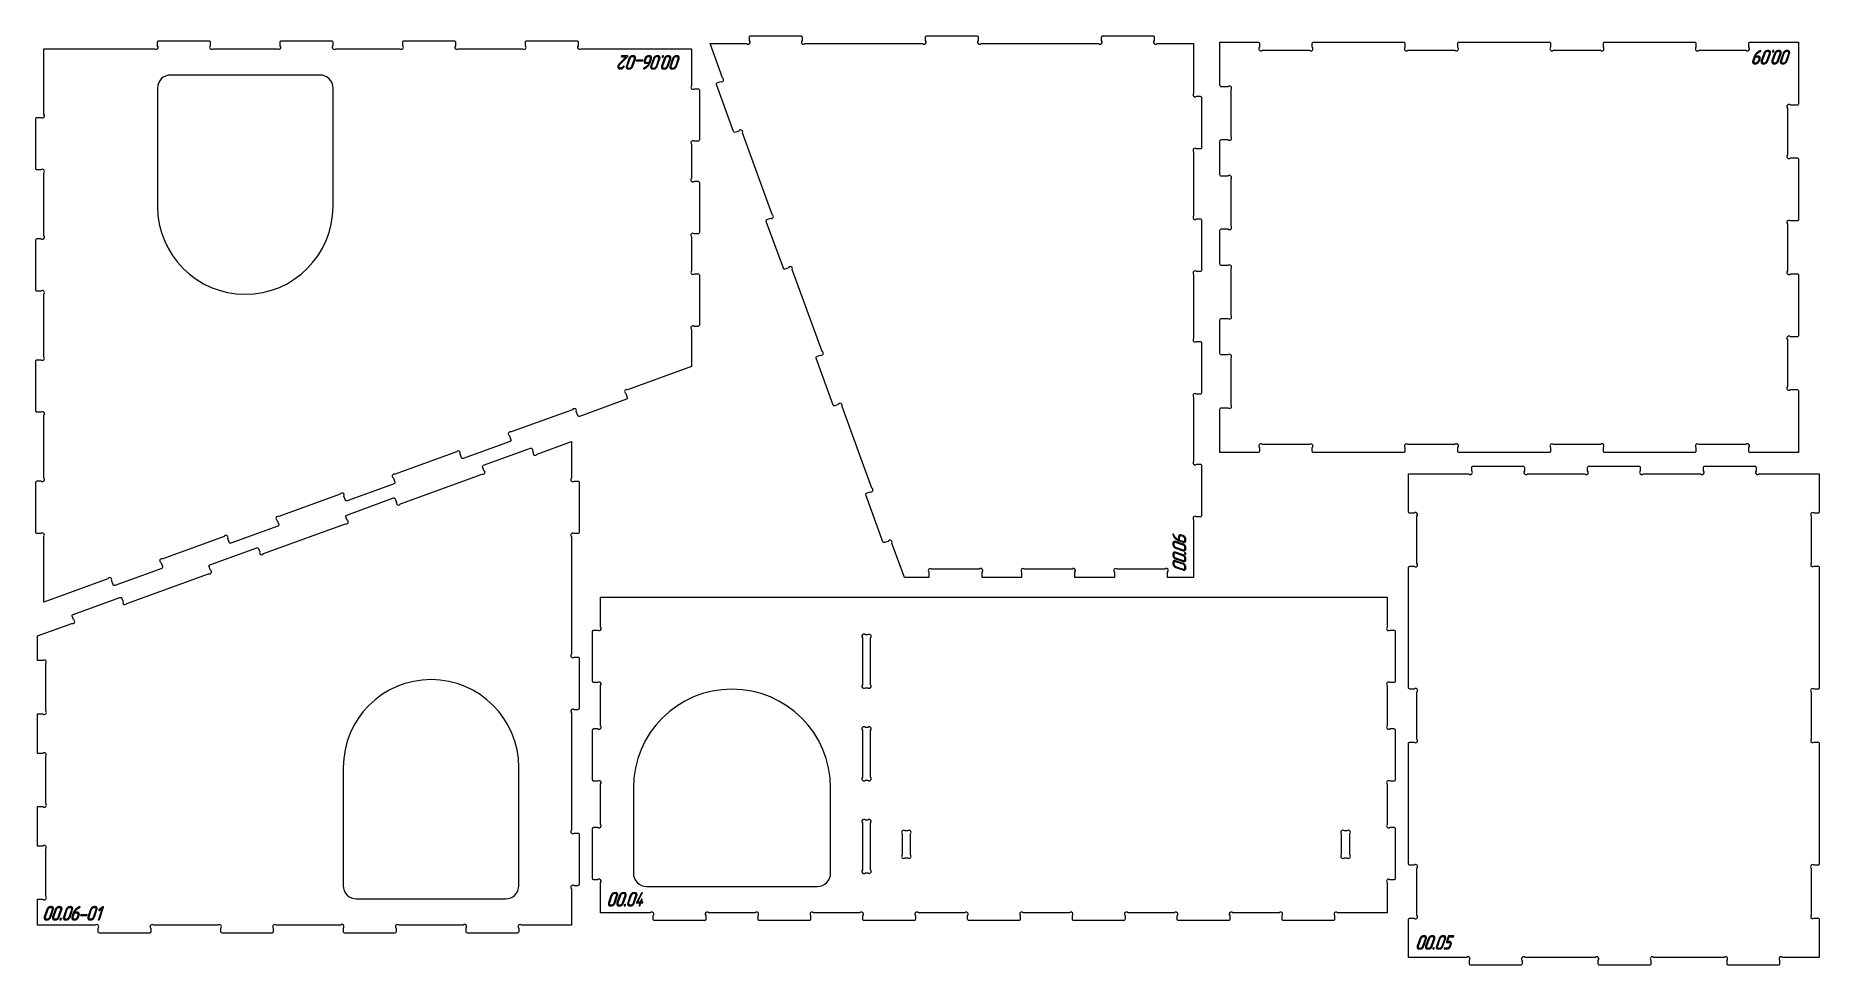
# Model space of a CAD drawing. Header units: millimetres. Extents: x 10 to 1367, y -717 to -10.
import ezdxf

# ---------------------------------------------------------------- set-up
doc = ezdxf.new("R2010")
doc.units = ezdxf.units.MM
doc.layers.add('cut', color=7, linetype='Continuous', lineweight=0)
doc.layers.add('mark', color=7, linetype='Continuous', lineweight=0)

msp = doc.modelspace()

# ---------------------------------------------------------------- linework, layer by layer
at = {"layer": 'cut'}
for points in [[(890.8, -422.2), (871, -422.2), (871, -418.2, 1), (868.8, -415.9), (832.7, -415.9, 1), (830.5, -418.2), (830.5, -422.2), (800.5, -422.2), (800.5, -418.2, 1), (798.3, -415.9), (762.2, -415.9, 1), (760, -418.2), (760, -422.2), (730, -422.2), (730, -418.2, 1), (727.8, -415.9), (691.7, -415.9, 1), (689.5, -418.2), (689.5, -422.2), (670.8, -422.2), (661.3, -396.1, 1), (658.4, -394.8), (655.8, -395.7, -0.414214), (654.5, -395.1), (641.5, -359.4, -0.414213), (642.1, -358.1), (644.7, -357.2, 1), (646, -354.3), (623.4, -292.1, 1), (620.5, -290.7), (617.9, -291.7, -0.414214), (616.7, -291.1), (603.7, -255.4, -0.414214), (604.3, -254.1), (606.8, -253.2, 1), (608.2, -250.3), (585.5, -188.1, 1), (582.7, -186.7), (580.1, -187.7, -0.414214), (578.8, -187.1), (565.8, -151.4, -0.414214), (566.4, -150.1), (569, -149.1, 1), (570.3, -146.3), (547.7, -84.1, 1), (544.8, -82.7), (542.2, -83.7, -0.414213), (540.9, -83.1), (527.9, -47.4, -0.414214), (528.5, -46.1), (531.1, -45.1, 1), (532.5, -42.3), (523, -16.2), (550.7, -16.2, 1), (553, -13.9), (553, -11.2, -0.414214), (554, -10.2), (592, -10.2, -0.414214), (593, -11.2), (593, -13.9, 1), (595.2, -16.2), (684.6, -16.2, 1), (686.9, -13.9), (686.9, -11.2, -0.414214), (687.9, -10.2), (725.9, -10.2, -0.414214), (726.9, -11.2), (726.9, -13.9, 1), (729.1, -16.2), (818.5, -16.2, 1), (820.8, -13.9), (820.8, -11.2, -0.414214), (821.8, -10.2), (859.8, -10.2, -0.414214), (860.8, -11.2), (860.8, -13.9, 1), (863, -16.2), (890.8, -16.2), (890.8, -54, 1), (893, -56.3), (895.8, -56.3, -0.414214), (896.8, -57.3), (896.8, -95.3, -0.414214), (895.8, -96.3), (893, -96.3, 1), (890.8, -98.5), (890.8, -147.3, 1), (893, -149.5), (895.8, -149.5, -0.414214), (896.8, -150.5), (896.8, -188.5, -0.414214), (895.8, -189.5), (893, -189.5, 1), (890.8, -191.8), (890.8, -240.6, 1), (893, -242.8), (895.8, -242.8, -0.414214), (896.8, -243.8), (896.8, -281.8, -0.414214), (895.8, -282.8), (893, -282.8, 1), (890.8, -285.1), (890.8, -333.8, 1), (893, -336.1), (895.8, -336.1, -0.414214), (896.8, -337.1), (896.8, -375.1, -0.414214), (895.8, -376.1), (893, -376.1, 1), (890.8, -378.3)], [(508.9, -20.1), (508.9, -48.3, 1), (511.1, -50.5), (513.9, -50.5, -0.414214), (514.9, -51.5), (514.9, -89.5, -0.414214), (513.9, -90.5), (511.1, -90.5, 1), (508.9, -92.8), (508.9, -118.7, 1), (511.1, -120.9), (513.9, -120.9, -0.414214), (514.9, -121.9), (514.9, -159.9, -0.414214), (513.9, -160.9), (511.1, -160.9, 1), (508.9, -163.2), (508.9, -189.1, 1), (511.1, -191.3), (513.9, -191.3, -0.414214), (514.9, -192.3), (514.9, -230.3, -0.414214), (513.9, -231.3), (511.1, -231.3, 1), (508.9, -233.6), (508.9, -261.8), (460.2, -279.5, 1), (458.9, -282.3), (460, -285.4, -0.414214), (459.4, -286.7), (423.7, -299.7, -0.414214), (422.4, -299.1), (421.3, -296, 1), (418.4, -294.7), (371.9, -311.6, 1), (370.5, -314.5), (371.6, -317.6, -0.414214), (371.1, -318.8), (335.3, -331.8, -0.414213), (334.1, -331.2), (332.9, -328.2, 1), (330.1, -326.8), (283.5, -343.8, 1), (282.2, -346.6), (283.3, -349.7, -0.414214), (282.7, -351), (247, -364, -0.414214), (245.7, -363.4), (244.6, -360.3, 1), (241.7, -359), (195.2, -375.9, 1), (193.8, -378.8), (195, -381.9, -0.414214), (194.4, -383.1), (158.6, -396.1, -0.414214), (157.4, -395.5), (156.3, -392.5, 1), (153.4, -391.1), (106.8, -408.1, 1), (105.5, -411), (106.6, -414, -0.414214), (106, -415.3), (70.3, -428.3, -0.414214), (69, -427.7), (67.9, -424.6, 1), (65, -423.3), (16.4, -441), (16.4, -391.1, 1), (14.1, -388.8), (11.2, -388.8, -0.414214), (10.2, -387.8), (10.2, -349.8, -0.414214), (11.2, -348.8), (14.1, -348.8, 1), (16.4, -346.6), (16.4, -298.9, 1), (14.1, -296.6), (11.2, -296.6, -0.414214), (10.2, -295.6), (10.2, -257.6, -0.414214), (11.2, -256.6), (14.1, -256.6, 1), (16.4, -254.4), (16.4, -206.7, 1), (14.1, -204.5), (11.2, -204.5, -0.414214), (10.2, -203.5), (10.2, -165.5, -0.414214), (11.2, -164.5), (14.1, -164.5, 1), (16.4, -162.2), (16.4, -114.5, 1), (14.1, -112.3), (11.2, -112.3, -0.414214), (10.2, -111.3), (10.2, -73.3, -0.414214), (11.2, -72.3), (14.1, -72.3, 1), (16.4, -70), (16.4, -20.1), (100.6, -20.1, 1), (102.9, -17.9), (102.9, -15.1, -0.414214), (103.9, -14.1), (141.9, -14.1, -0.414214), (142.9, -15.1), (142.9, -17.9, 1), (145.1, -20.1), (193.9, -20.1, 1), (196.1, -17.9), (196.1, -15.1, -0.414214), (197.1, -14.1), (235.1, -14.1, -0.414214), (236.1, -15.1), (236.1, -17.9, 1), (238.4, -20.1), (287.2, -20.1, 1), (289.4, -17.9), (289.4, -15.1, -0.414214), (290.4, -14.1), (328.4, -14.1, -0.414214), (329.4, -15.1), (329.4, -17.9, 1), (331.7, -20.1), (380.4, -20.1, 1), (382.7, -17.9), (382.7, -15.1, -0.414214), (383.7, -14.1), (421.7, -14.1, -0.414214), (422.7, -15.1), (422.7, -17.9, 1), (424.9, -20.1)], [(910.8, -15.1), (939.8, -15.1, -0.414214), (940.8, -16.1), (940.8, -19, 1), (943.1, -21.3), (978.8, -21.3, 1), (981, -19), (981, -16.1, -0.414214), (982, -15.1), (1050.5, -15.1, -0.414214), (1051.5, -16.1), (1051.5, -19, 1), (1053.8, -21.3), (1089.5, -21.3, 1), (1091.7, -19), (1091.7, -16.1, -0.414214), (1092.7, -15.1), (1161.2, -15.1, -0.414214), (1162.2, -16.1), (1162.2, -19, 1), (1164.4, -21.3), (1200.1, -21.3, 1), (1202.4, -19), (1202.4, -16.1, -0.414214), (1203.4, -15.1), (1271.8, -15.1, -0.414214), (1272.8, -16.1), (1272.8, -19, 1), (1275.1, -21.3), (1310.8, -21.3, 1), (1313, -19), (1313, -16.1, -0.414214), (1314, -15.1), (1350.8, -15.1), (1350.8, -62, -0.414214), (1349.8, -63), (1344.6, -63, 1), (1342.3, -65.2), (1342.3, -100.9, 1), (1344.6, -103.2), (1349.8, -103.2, -0.414214), (1350.8, -104.2), (1350.8, -150.1, -0.414214), (1349.8, -151.1), (1344.6, -151.1, 1), (1342.3, -153.3), (1342.3, -189, 1), (1344.6, -191.3), (1349.8, -191.3, -0.414214), (1350.8, -192.3), (1350.8, -238.2, -0.414214), (1349.8, -239.2), (1344.6, -239.2, 1), (1342.3, -241.4), (1342.3, -277.1, 1), (1344.6, -279.4), (1349.8, -279.4, -0.414214), (1350.8, -280.4), (1350.8, -327.3), (1314, -327.3, -0.414214), (1313, -326.3), (1313, -323.3, 1), (1310.8, -321.1), (1275.1, -321.1, 1), (1272.8, -323.3), (1272.8, -326.3, -0.414214), (1271.8, -327.3), (1203.4, -327.3, -0.414214), (1202.4, -326.3), (1202.4, -323.3, 1), (1200.1, -321.1), (1164.4, -321.1, 1), (1162.2, -323.3), (1162.2, -326.3, -0.414214), (1161.2, -327.3), (1092.7, -327.3, -0.414214), (1091.7, -326.3), (1091.7, -323.3, 1), (1089.5, -321.1), (1053.8, -321.1, 1), (1051.5, -323.3), (1051.5, -326.3, -0.414214), (1050.5, -327.3), (982, -327.3, -0.414214), (981, -326.3), (981, -323.3, 1), (978.8, -321.1), (943.1, -321.1, 1), (940.8, -323.3), (940.8, -326.3, -0.414214), (939.8, -327.3), (910.8, -327.3), (910.8, -294.2, -0.414214), (911.8, -293.2), (916.9, -293.2, 1), (919.2, -290.9), (919.2, -255.2, 1), (916.9, -253), (911.8, -253, -0.414214), (910.8, -252), (910.8, -226.2, -0.414214), (911.8, -225.2), (916.9, -225.2, 1), (919.2, -222.9), (919.2, -187.2, 1), (916.9, -185), (911.8, -185, -0.414214), (910.8, -184), (910.8, -158.2, -0.414214), (911.8, -157.2), (916.9, -157.2, 1), (919.2, -154.9), (919.2, -119.2, 1), (916.9, -117), (911.8, -117, -0.414214), (910.8, -116), (910.8, -90.2, -0.414214), (911.8, -89.2), (916.9, -89.2, 1), (919.2, -86.9), (919.2, -51.2, 1), (916.9, -49), (911.8, -49, -0.414214), (910.8, -48)], [(236.3, -95.1), (236.3, -50.1, 0.414214), (226.3, -40.1), (112.8, -40.1, 0.414214), (102.8, -50.1), (102.8, -140.1, 1), (236.3, -140.1)], [(417.6, -318.9), (417.6, -346.7, 1), (419.8, -348.9), (422.6, -348.9, -0.414214), (423.6, -349.9), (423.6, -387.9, -0.414214), (422.6, -388.9), (419.8, -388.9, 1), (417.6, -391.2), (417.6, -480.6, 1), (419.8, -482.8), (422.6, -482.8, -0.414214), (423.6, -483.8), (423.6, -521.8, -0.414214), (422.6, -522.8), (419.8, -522.8, 1), (417.6, -525.1), (417.6, -614.5, 1), (419.8, -616.7), (422.6, -616.7, -0.414214), (423.6, -617.7), (423.6, -655.7, -0.414214), (422.6, -656.7), (419.8, -656.7, 1), (417.6, -659), (417.6, -686.7), (379.7, -686.7, 1), (377.5, -689), (377.5, -691.7, -0.414214), (376.5, -692.7), (338.5, -692.7, -0.414214), (337.5, -691.7), (337.5, -689, 1), (335.2, -686.7), (286.4, -686.7, 1), (284.2, -689), (284.2, -691.7, -0.414214), (283.2, -692.7), (245.2, -692.7, -0.414214), (244.2, -691.7), (244.2, -689, 1), (241.9, -686.7), (193.2, -686.7, 1), (190.9, -689), (190.9, -691.7, -0.414214), (189.9, -692.7), (151.9, -692.7, -0.414214), (150.9, -691.7), (150.9, -689, 1), (148.7, -686.7), (99.9, -686.7, 1), (97.7, -689), (97.7, -691.7, -0.414214), (96.7, -692.7), (58.7, -692.7, -0.414214), (57.7, -691.7), (57.7, -689, 1), (55.4, -686.7), (11.6, -686.7), (11.6, -667), (15.6, -667, 1), (17.8, -664.7), (17.8, -628.7, 1), (15.6, -626.5), (11.6, -626.5), (11.6, -596.5), (15.6, -596.5, 1), (17.8, -594.2), (17.8, -558.2, 1), (15.6, -556), (11.6, -556), (11.6, -526), (15.6, -526, 1), (17.8, -523.7), (17.8, -487.7, 1), (15.6, -485.5), (11.6, -485.5), (11.6, -466.7), (37.6, -457.2, 1), (39, -454.3), (38, -451.7, -0.414214), (38.6, -450.5), (74.3, -437.5, -0.414214), (75.6, -438.1), (76.6, -440.7, 1), (79.4, -442), (141.6, -419.4, 1), (143, -416.5), (142, -413.9, -0.414214), (142.6, -412.6), (178.3, -399.6, -0.414214), (179.6, -400.2), (180.6, -402.8, 1), (183.4, -404.1), (245.7, -381.5, 1), (247, -378.6), (246.1, -376, -0.414213), (246.7, -374.8), (282.4, -361.8, -0.414214), (283.6, -362.4), (284.6, -364.9, 1), (287.5, -366.3), (349.7, -343.6, 1), (351, -340.8), (350.1, -338.2, -0.414214), (350.7, -336.9), (386.4, -323.9, -0.414213), (387.7, -324.5), (388.6, -327.1, 1), (391.5, -328.4)], [(1054.2, -343.5), (1100.1, -343.5, 1), (1102.3, -341.2), (1102.3, -338.5, -0.414214), (1103.3, -337.5), (1141.3, -337.5, -0.414214), (1142.3, -338.5), (1142.3, -341.2, 1), (1144.6, -343.5), (1188.2, -343.5, 1), (1190.4, -341.2), (1190.4, -338.5, -0.414214), (1191.4, -337.5), (1229.4, -337.5, -0.414214), (1230.4, -338.5), (1230.4, -341.2, 1), (1232.6, -343.5), (1276.3, -343.5, 1), (1278.5, -341.2), (1278.5, -338.5, -0.414214), (1279.5, -337.5), (1317.5, -337.5, -0.414214), (1318.5, -338.5), (1318.5, -341.2, 1), (1320.7, -343.5), (1366.6, -343.5), (1366.6, -372.4, -0.414214), (1365.6, -373.4), (1362.7, -373.4, 1), (1360.5, -375.6), (1360.5, -411.3, 1), (1362.7, -413.6), (1365.6, -413.6, -0.414214), (1366.6, -414.6), (1366.6, -506.2, -0.414214), (1365.6, -507.2), (1362.7, -507.2, 1), (1360.5, -509.5), (1360.5, -545.2, 1), (1362.7, -547.4), (1365.6, -547.4, -0.414214), (1366.6, -548.4), (1366.6, -640.1, -0.414214), (1365.6, -641.1), (1362.7, -641.1, 1), (1360.5, -643.4), (1360.5, -679.1, 1), (1362.7, -681.3), (1365.6, -681.3, -0.414214), (1366.6, -682.3), (1366.6, -711.2), (1338.6, -711.2, 1), (1336.4, -713.5), (1336.4, -716.2, -0.414214), (1335.4, -717.2), (1297.4, -717.2, -0.414214), (1296.4, -716.2), (1296.4, -713.5, 1), (1294.2, -711.2), (1240.7, -711.2, 1), (1238.5, -713.5), (1238.5, -716.2, -0.414214), (1237.5, -717.2), (1199.5, -717.2, -0.414214), (1198.5, -716.2), (1198.5, -713.5, 1), (1196.2, -711.2), (1142.8, -711.2, 1), (1140.5, -713.5), (1140.5, -716.2, -0.414214), (1139.5, -717.2), (1101.5, -717.2, -0.414214), (1100.5, -716.2), (1100.5, -713.5, 1), (1098.3, -711.2), (1054.2, -711.2), (1054.2, -682.4, -0.414214), (1055.2, -681.4), (1058.4, -681.4, 1), (1060.6, -679.2), (1060.6, -643.3, 1), (1058.4, -641), (1055.2, -641, -0.414214), (1054.2, -640), (1054.2, -548.5, -0.414214), (1055.2, -547.5), (1058.4, -547.5, 1), (1060.6, -545.3), (1060.6, -509.4, 1), (1058.4, -507.1), (1055.2, -507.1, -0.414214), (1054.2, -506.1), (1054.2, -414.7, -0.414214), (1055.2, -413.7), (1058.4, -413.7, 1), (1060.6, -411.4), (1060.6, -375.5, 1), (1058.4, -373.3), (1055.2, -373.3, -0.414214), (1054.2, -372.3)], [(439.7, -437.2), (1038, -437.2), (1038, -460, 1), (1040.3, -462.2), (1043, -462.2, -0.414214), (1044, -463.2), (1044, -501.2, -0.414214), (1043, -502.2), (1040.3, -502.2, 1), (1038, -504.4), (1038, -535, 1), (1040.3, -537.2), (1043, -537.2, -0.414214), (1044, -538.2), (1044, -576.2, -0.414214), (1043, -577.2), (1040.3, -577.2, 1), (1038, -579.4), (1038, -610, 1), (1040.3, -612.2), (1043, -612.2, -0.414214), (1044, -613.2), (1044, -651.2, -0.414214), (1043, -652.2), (1040.3, -652.2, 1), (1038, -654.4), (1038, -677.2), (1000.3, -677.2, 1), (998, -679.4), (998, -682.2, -0.414214), (997, -683.2), (959, -683.2, -0.414214), (958, -682.2), (958, -679.4, 1), (955.8, -677.2), (920.6, -677.2, 1), (918.3, -679.4), (918.3, -682.2, -0.414214), (917.3, -683.2), (879.3, -683.2, -0.414214), (878.3, -682.2), (878.3, -679.4, 1), (876.1, -677.2), (840.9, -677.2, 1), (838.6, -679.4), (838.6, -682.2, -0.414214), (837.6, -683.2), (799.6, -683.2, -0.414214), (798.6, -682.2), (798.6, -679.4, 1), (796.4, -677.2), (761.2, -677.2, 1), (758.9, -679.4), (758.9, -682.2, -0.414214), (757.9, -683.2), (719.9, -683.2, -0.414214), (718.9, -682.2), (718.9, -679.4, 1), (716.7, -677.2), (681.5, -677.2, 1), (679.2, -679.4), (679.2, -682.2, -0.414214), (678.2, -683.2), (640.2, -683.2, -0.414214), (639.2, -682.2), (639.2, -679.4, 1), (637, -677.2), (601.8, -677.2, 1), (599.5, -679.4), (599.5, -682.2, -0.414214), (598.5, -683.2), (560.5, -683.2, -0.414214), (559.5, -682.2), (559.5, -679.4, 1), (557.3, -677.2), (522.1, -677.2, 1), (519.8, -679.4), (519.8, -682.2, -0.414214), (518.8, -683.2), (480.8, -683.2, -0.414214), (479.8, -682.2), (479.8, -679.4, 1), (477.6, -677.2), (439.7, -677.2), (439.7, -654.4, 1), (437.5, -652.2), (434.7, -652.2, -0.414214), (433.7, -651.2), (433.7, -613.2, -0.414214), (434.7, -612.2), (437.5, -612.2, 1), (439.7, -610), (439.7, -579.4, 1), (437.5, -577.2), (434.7, -577.2, -0.414214), (433.7, -576.2), (433.7, -538.2, -0.414214), (434.7, -537.2), (437.5, -537.2, 1), (439.7, -535), (439.7, -504.4, 1), (437.5, -502.2), (434.7, -502.2, -0.414214), (433.7, -501.2), (433.7, -463.2, -0.414214), (434.7, -462.2), (437.5, -462.2, 1), (439.7, -460)], [(645.1, -468.1, 1), (642.9, -465.9), (641.2, -465.9, 1), (638.9, -468.1), (638.9, -503.8, 1), (641.2, -506.1), (642.9, -506.1, 1), (645.1, -503.8)], [(377.6, -611.7), (377.6, -566.7, 1), (244.1, -566.7), (244.1, -656.7, 0.414214), (254.1, -666.7), (367.6, -666.7, 0.414214), (377.6, -656.7)], [(464.7, -614.7), (464.7, -647.2, 0.414214), (474.7, -657.2), (604.7, -657.2, 0.414214), (614.7, -647.2), (614.7, -582.2, 1), (464.7, -582.2)], [(645.1, -538.5, 1), (642.9, -536.3), (641.2, -536.3, 1), (638.9, -538.5), (638.9, -574.2, 1), (641.2, -576.5), (642.9, -576.5, 1), (645.1, -574.2)], [(645.1, -608.9, 1), (642.9, -606.7), (641.2, -606.7, 1), (638.9, -608.9), (638.9, -644.6, 1), (641.2, -646.9), (642.9, -646.9, 1), (645.1, -644.6)], [(675.5, -617.2, 1), (673.3, -615), (671.4, -615, 1), (669.1, -617.2), (669.1, -633.2, 1), (671.4, -635.4), (673.3, -635.4, 1), (675.5, -633.2)], [(1009.5, -617.2, 1), (1007.3, -615), (1005.4, -615, 1), (1003.1, -617.2), (1003.1, -633.2, 1), (1005.4, -635.4), (1007.3, -635.4, 1), (1009.5, -633.2)]]:
    msp.add_lwpolyline(points, format="xyb", close=True, dxfattribs=at)
at = {"layer": 'mark'}
for p, q in [((1317.1, -26.2), (1316, -29.4)), ((1317.2, -25.8), (1317.1, -26)), ((1317.1, -26), (1317.1, -26.2)), ((1317.3, -25.7), (1317.2, -25.8)), ((1317.4, -25.5), (1317.3, -25.7)), ((1317.5, -25.1), (1317.4, -25.3)), ((1317.4, -25.3), (1317.4, -25.5)), ((1317.6, -25), (1317.5, -25.1)), ((1317.7, -24.8), (1317.6, -25)), ((1317.8, -24.6), (1317.7, -24.8)), ((1318, -24.4), (1317.8, -24.6)), ((1317.9, -25.8), (1318, -25.7)), ((1320.1, -25.8), (1317.9, -25.8)), ((1318.1, -24.3), (1318, -24.4)), ((1318, -25.6), (1318.1, -25.5)), ((1318, -25.7), (1318, -25.6)), ((1318.2, -24.1), (1318.1, -24.3)), ((1318.1, -25.3), (1318.2, -25.2)), ((1318.1, -25.5), (1318.1, -25.3)), ((1318.3, -24), (1318.2, -24.1)), ((1318.2, -25.2), (1318.3, -25.1)), ((1318.5, -23.8), (1318.3, -24)), ((1318.3, -25.1), (1318.4, -25)), ((1318.4, -24.8), (1318.5, -24.7)), ((1318.4, -25), (1318.4, -24.8)), ((1318.6, -23.6), (1318.5, -23.8)), ((1318.5, -24.7), (1318.6, -24.6)), ((1318.8, -23.5), (1318.6, -23.6)), ((1318.6, -24.6), (1318.7, -24.4)), ((1318.7, -24.4), (1318.8, -24.3)), ((1318.9, -23.3), (1318.8, -23.5)), ((1318.8, -24.3), (1318.9, -24.2)), ((1319.1, -23.2), (1318.9, -23.3)), ((1318.9, -24.2), (1319, -24.1)), ((1319, -24.1), (1319.1, -24)), ((1319.3, -23), (1319.1, -23.2)), ((1319.1, -24), (1319.2, -23.9)), ((1319.2, -23.9), (1319.3, -23.8)), ((1319.4, -22.9), (1319.3, -23)), ((1319.3, -23.8), (1319.4, -23.7)), ((1319.6, -22.7), (1319.4, -22.9)), ((1319.4, -23.7), (1319.5, -23.6)), ((1319.5, -23.6), (1319.6, -23.5)), ((1319.5, -23.6), (1319.5, -23.6)), ((1319.8, -22.6), (1319.6, -22.7)), ((1319.6, -23.5), (1319.7, -23.4)), ((1319.7, -23.4), (1319.8, -23.4)), ((1320, -22.5), (1319.8, -22.6)), ((1319.8, -23.3), (1319.9, -23.2)), ((1319.8, -23.4), (1319.8, -23.3)), ((1319.9, -23.2), (1320, -23.2)), ((1320.1, -22.3), (1320, -22.5)), ((1320, -23.2), (1320.1, -23.1)), ((1320.3, -22.2), (1320.1, -22.3)), ((1320.1, -23.1), (1320.2, -23)), ((1320.1, -23.1), (1320.1, -23.1)), ((1320.2, -25.8), (1320.1, -25.8)), ((1320.2, -23), (1320.3, -23)), ((1320.3, -25.8), (1320.2, -25.8)), ((1320.5, -22.1), (1320.3, -22.2)), ((1320.3, -23), (1320.3, -22.9)), ((1320.3, -22.9), (1320.4, -22.9)), ((1320.4, -25.8), (1320.3, -25.8)), ((1320.4, -22.9), (1320.6, -22.7)), ((1320.5, -25.9), (1320.4, -25.8)), ((1320.7, -22), (1320.5, -22.1)), ((1320.6, -25.9), (1320.5, -25.9)), ((1320.6, -22.7), (1320.7, -22.7)), ((1320.7, -25.9), (1320.6, -25.9)), ((1320.9, -21.9), (1320.7, -22)), ((1320.7, -22.7), (1321.1, -22.5)), ((1320.8, -26), (1320.7, -25.9)), ((1320.7, -25.9), (1320.7, -25.9)), ((1320.9, -26), (1320.8, -26)), ((1321.1, -21.8), (1320.9, -21.9)), ((1321, -26.1), (1320.9, -26)), ((1321.1, -26.1), (1321, -26.1)), ((1321.3, -21.7), (1321.1, -21.8)), ((1321.1, -22.5), (1321.2, -22.5)), ((1321.1, -26.2), (1321.1, -26.1)), ((1321.2, -26.2), (1321.1, -26.2)), ((1321.2, -22.5), (1321.3, -22.4)), ((1321.3, -26.3), (1321.2, -26.2)), ((1321.5, -21.6), (1321.3, -21.7)), ((1321.3, -22.4), (1321.4, -22.4)), ((1321.3, -26.4), (1321.3, -26.3)), ((1321.4, -26.4), (1321.3, -26.4)), ((1321.4, -22.4), (1321.4, -22.3)), ((1321.4, -22.3), (1321.5, -22.3)), ((1321.4, -26.5), (1321.4, -26.4)), ((1321.5, -26.6), (1321.4, -26.5)), ((1321.7, -21.6), (1321.5, -21.6)), ((1321.5, -22.3), (1321.6, -22.3)), ((1321.5, -26.7), (1321.5, -26.6)), ((1321.5, -26.8), (1321.5, -26.7)), ((1321.6, -26.8), (1321.5, -26.8)), ((1321.6, -22.3), (1321.7, -22.2)), ((1321.6, -26.9), (1321.6, -26.8)), ((1321.6, -27), (1321.6, -26.9)), ((1321.6, -27.1), (1321.6, -27)), ((1321.6, -27.2), (1321.6, -27.1)), ((1321.9, -21.5), (1321.7, -21.6)), ((1321.7, -22.2), (1321.8, -22.2)), ((1321.8, -22.2), (1321.8, -22.2)), ((1321.8, -22.2), (1321.9, -22.2)), ((1322, -21.5), (1321.9, -21.5)), ((1321.9, -22.2), (1322, -22.1)), ((1321.9, -22.2), (1321.9, -22.2)), ((1322, -21.6), (1322, -21.5)), ((1322.1, -21.6), (1322, -21.6)), ((1322, -21.6), (1322, -21.6)), ((1322, -21.6), (1322, -21.6)), ((1322, -22.1), (1322, -22)), ((1322, -22), (1322.1, -22)), ((1322, -22.1), (1322, -22.1)), ((1322, -22.1), (1322, -22.1)), ((1322.1, -21.7), (1322.1, -21.6)), ((1322.1, -21.6), (1322.1, -21.6)), ((1322.1, -21.8), (1322.1, -21.7)), ((1322.1, -21.7), (1322.1, -21.7)), ((1322.1, -21.9), (1322.1, -21.8)), ((1322.1, -21.8), (1322.1, -21.8)), ((1322.1, -22), (1322.1, -21.9)), ((1322.1, -21.9), (1322.1, -21.9)), ((1322.1, -21.9), (1322.1, -21.9)), ((1322.1, -21.9), (1322.1, -21.9)), ((1322.1, -22), (1322.1, -22)), ((1315.9, -29.8), (1315.8, -30.2)), ((1315.8, -30.2), (1315.9, -30.3)), ((1316, -29.4), (1315.9, -29.6)), ((1315.9, -29.6), (1315.9, -29.8)), ((1315.9, -30.3), (1315.9, -30.4)), ((1315.9, -30.4), (1315.9, -30.5)), ((1315.9, -30.5), (1315.9, -30.6)), ((1315.9, -30.6), (1316, -30.7)), ((1316, -30.7), (1316, -30.7)), ((1316, -30.7), (1316, -30.8)), ((1316, -30.8), (1316.1, -30.9)), ((1316.1, -30.9), (1316.1, -31)), ((1316.1, -31), (1316.2, -31)), ((1316.2, -31), (1316.3, -31.1)), ((1316.3, -31.1), (1316.3, -31.2)), ((1316.3, -31.2), (1316.4, -31.2)), ((1316.4, -31.2), (1316.5, -31.3)), ((1316.5, -31.3), (1316.5, -31.3)), ((1316.5, -31.3), (1316.6, -31.4)), ((1316.6, -31.4), (1316.7, -31.4)), ((1316.7, -31.4), (1316.8, -31.4)), ((1316.8, -31.4), (1316.9, -31.5)), ((1316.9, -31.5), (1317, -31.5)), ((1317, -31.5), (1317.1, -31.5)), ((1317.1, -31.5), (1317.2, -31.5)), ((1317.2, -31.5), (1317.3, -31.5)), ((1317.3, -31.5), (1317.4, -31.5)), ((1317.4, -31.5), (1318.1, -31.5)), ((1318.1, -31.5), (1318.2, -31.5)), ((1318.2, -31.5), (1318.3, -31.5)), ((1318.3, -31.5), (1318.4, -31.5)), ((1318.4, -31.5), (1318.6, -31.5)), ((1318.6, -31.5), (1318.7, -31.5)), ((1318.7, -31.5), (1318.8, -31.4)), ((1318.8, -31.4), (1318.9, -31.4)), ((1318.9, -31.4), (1319, -31.4)), ((1319, -31.4), (1319.1, -31.3)), ((1319.1, -31.3), (1319.2, -31.3)), ((1319.2, -31.3), (1319.3, -31.2)), ((1319.3, -31.2), (1319.4, -31.2)), ((1319.4, -31.2), (1319.5, -31.1)), ((1319.5, -31.1), (1319.6, -31)), ((1319.6, -31), (1319.7, -31)), ((1319.7, -31), (1319.9, -30.9)), ((1319.9, -30.9), (1320, -30.8)), ((1320, -30.8), (1320.1, -30.7)), ((1320.1, -30.6), (1320.2, -30.5)), ((1320.1, -30.7), (1320.1, -30.6)), ((1320.2, -30.5), (1320.3, -30.5)), ((1320.3, -30.5), (1320.4, -30.4)), ((1320.4, -30.4), (1320.5, -30.3)), ((1320.5, -30.3), (1320.6, -30.2)), ((1320.6, -30.1), (1320.7, -30)), ((1320.6, -30.2), (1320.6, -30.1)), ((1320.7, -30), (1320.7, -29.9)), ((1320.8, -29.8), (1320.9, -29.7)), ((1320.7, -29.9), (1320.8, -29.8)), ((1320.9, -29.5), (1321, -29.4)), ((1320.9, -29.6), (1320.9, -29.5)), ((1320.9, -29.7), (1320.9, -29.6)), ((1321, -29.4), (1321.5, -28)), ((1321.5, -27.7), (1321.6, -27.6)), ((1321.5, -27.8), (1321.5, -27.7)), ((1321.5, -28), (1321.5, -27.8)), ((1321.6, -27.3), (1321.6, -27.2)), ((1321.6, -27.4), (1321.6, -27.3)), ((1321.6, -27.5), (1321.6, -27.4)), ((1321.6, -27.6), (1321.6, -27.5))]:
    msp.add_line(p, q, dxfattribs=at)
for points in [[(457.6, -33.8), (457.7, -33.7), (457.7, -33.7), (457.7, -33.6), (457.7, -33.6), (457.7, -33.5), (457.7, -33.5), (457.7, -33.5), (457.7, -33.5), (457.7, -33.4), (457.7, -33.4), (457.6, -33.4), (457.6, -33.4), (457.6, -33.4), (457.6, -33.4), (457.5, -33.3), (457.5, -33.3), (457.5, -33.3), (457.4, -33.4), (457.3, -33.4), (457.3, -33.4), (457.2, -33.4), (457.2, -33.4), (457.1, -33.5), (457.1, -33.5), (457.1, -33.6), (457, -33.7), (456.9, -33.7), (456.9, -33.8), (456.8, -33.9), (456.7, -34), (456.7, -34), (456.6, -34.1), (456.6, -34.1), (456.5, -34.2), (456.4, -34.3), (456.4, -34.3), (456.3, -34.4), (456.2, -34.4), (456.2, -34.4), (456.1, -34.5), (456, -34.5), (456, -34.5), (455.9, -34.6), (455.9, -34.6), (455.8, -34.6), (455.7, -34.7), (455.7, -34.7), (455.6, -34.7), (455.5, -34.7), (455.5, -34.7), (455.4, -34.7), (455.3, -34.8), (455.3, -34.8), (455.2, -34.8), (455.2, -34.8), (455.1, -34.8), (455, -34.8), (454.9, -34.8), (454.9, -34.8), (454.8, -34.8), (454.7, -34.8), (454.6, -34.7), (454.5, -34.7), (454.5, -34.7), (454.4, -34.6), (454.3, -34.6), (454.2, -34.6), (454.2, -34.5), (454.1, -34.5), (454, -34.4), (454, -34.4), (453.9, -34.3), (453.9, -34.3), (453.8, -34.2), (453.8, -34.2), (453.8, -34.1), (453.7, -34), (453.7, -33.9), (453.7, -33.9), (453.7, -33.8), (453.6, -33.7), (453.6, -33.6), (453.6, -33.6), (453.6, -33.5), (453.6, -33.4), (453.7, -33.3), (453.7, -33.2), (453.7, -33.1), (453.7, -33.1), (453.7, -33), (453.8, -32.9), (453.8, -32.9), (453.8, -32.8), (453.9, -32.7), (453.9, -32.7), (453.9, -32.6), (454, -32.5), (454.2, -32.3), (454.4, -32), (460.4, -26.1), (460.4, -26), (460.4, -26), (460.4, -25.9), (460.5, -25.9), (460.5, -25.9), (460.5, -25.8), (460.5, -25.8), (460.5, -25.8), (460.5, -25.7), (460.5, -25.7), (460.5, -25.7), (460.5, -25.6), (460.4, -25.6), (460.4, -25.6), (460.4, -25.6), (460.4, -25.5), (460.3, -25.5), (460.3, -25.5), (460.3, -25.5), (460.2, -25.5), (456, -25.5), (455.9, -25.5), (455.9, -25.5), (455.9, -25.5), (455.8, -25.5), (455.8, -25.6), (455.7, -25.6), (455.7, -25.6), (455.7, -25.6), (455.6, -25.7), (455.6, -25.7), (455.6, -25.7), (455.6, -25.7), (455.5, -25.8), (455.5, -25.8), (455.5, -25.8), (455.5, -25.9), (455.5, -25.9), (455.5, -25.9), (455.5, -26), (455.5, -26), (455.5, -26), (455.5, -26.1), (455.5, -26.1), (455.5, -26.1), (455.6, -26.1), (455.6, -26.2), (455.6, -26.2), (455.6, -26.2), (455.6, -26.2), (455.7, -26.2), (455.7, -26.2), (455.7, -26.2), (459.3, -26.2), (454, -31.6), (453.9, -31.7), (453.8, -31.8), (453.7, -31.8), (453.7, -31.9), (453.6, -32), (453.6, -32.1), (453.5, -32.1), (453.4, -32.2), (453.4, -32.3), (453.4, -32.3), (453.3, -32.4), (453.3, -32.5), (453.2, -32.6), (453.1, -32.7), (453.1, -32.8), (453, -33), (453, -33), (453, -33.1), (453, -33.1), (453, -33.1), (453, -33.1), (453, -33.1), (452.9, -33.2), (452.9, -33.3), (452.9, -33.4), (452.9, -33.5), (452.9, -33.6), (452.9, -33.6), (452.9, -33.7), (452.9, -33.8), (452.9, -33.9), (452.9, -34), (452.9, -34.1), (452.9, -34.1), (452.9, -34.2), (452.9, -34.3), (453, -34.4), (453, -34.5), (453, -34.5), (453.1, -34.6), (453.1, -34.7), (453.2, -34.7), (453.2, -34.8), (453.3, -34.9), (453.3, -34.9), (453.4, -35), (453.5, -35.1), (453.5, -35.1), (453.6, -35.2), (453.7, -35.2), (453.7, -35.2), (453.8, -35.3), (453.9, -35.3), (453.9, -35.3), (454, -35.4), (454.1, -35.4), (454.2, -35.4), (454.3, -35.5), (454.3, -35.5), (454.4, -35.5), (454.5, -35.5), (454.6, -35.5), (454.7, -35.5), (454.8, -35.5), (454.8, -35.5), (454.8, -35.5), (454.8, -35.5), (454.9, -35.5), (455, -35.5), (455.1, -35.5), (455.3, -35.5), (455.4, -35.4), (455.6, -35.4), (455.7, -35.4), (455.8, -35.3), (456, -35.3), (456.1, -35.2), (456.2, -35.1), (456.3, -35.1), (456.3, -35.1), (456.4, -35.1), (456.4, -35), (456.5, -35), (456.6, -34.9), (456.6, -34.9), (456.7, -34.8), (456.8, -34.8), (456.8, -34.7), (456.9, -34.7), (457, -34.6), (457, -34.5), (457.1, -34.5), (457.2, -34.4), (457.2, -34.3), (457.3, -34.3), (457.4, -34.2), (457.4, -34.1), (457.5, -34.1), (457.5, -34), (457.6, -33.9)], [(461.3, -27.7), (459.4, -33.4), (459.3, -33.5), (459.3, -33.6), (459.3, -33.7), (459.3, -33.8), (459.2, -33.9), (459.2, -34), (459.2, -34.1), (459.2, -34.2), (459.2, -34.3), (459.3, -34.4), (459.3, -34.5), (459.3, -34.6), (459.3, -34.6), (459.4, -34.7), (459.4, -34.8), (459.5, -34.9), (459.5, -35), (459.6, -35), (459.7, -35.1), (459.7, -35.2), (459.8, -35.2), (459.9, -35.3), (459.9, -35.3), (460, -35.4), (460.1, -35.4), (460.2, -35.4), (460.3, -35.5), (460.4, -35.5), (460.5, -35.5), (460.6, -35.5), (460.7, -35.5), (460.8, -35.5), (461.5, -35.5), (461.6, -35.5), (461.7, -35.5), (461.8, -35.5), (461.9, -35.5), (462, -35.5), (462.2, -35.4), (462.3, -35.4), (462.4, -35.4), (462.5, -35.3), (462.6, -35.3), (462.7, -35.2), (462.8, -35.2), (462.9, -35.1), (463, -35), (463.1, -34.9), (463.2, -34.9), (463.3, -34.8), (463.4, -34.7), (463.5, -34.6), (463.6, -34.5), (463.7, -34.4), (463.8, -34.4), (463.9, -34.3), (463.9, -34.2), (464, -34.1), (464.1, -34), (464.1, -33.9), (464.2, -33.8), (464.2, -33.7), (464.3, -33.6), (464.3, -33.5), (464.4, -33.4), (466.3, -27.7), (466.3, -27.5), (466.4, -27.4), (466.4, -27.3), (466.4, -27.2), (466.4, -27.1), (466.4, -27), (466.4, -26.9), (466.4, -26.8), (466.4, -26.7), (466.4, -26.6), (466.4, -26.6), (466.3, -26.5), (466.3, -26.4), (466.3, -26.3), (466.2, -26.2), (466.2, -26.1), (466.1, -26.1), (466, -26), (466, -25.9), (465.9, -25.9), (465.8, -25.8), (465.8, -25.8), (465.7, -25.7), (465.6, -25.7), (465.5, -25.6), (465.5, -25.6), (465.4, -25.6), (465.3, -25.6), (465.2, -25.5), (465.1, -25.5), (465, -25.5), (464.9, -25.5), (464.2, -25.5), (464.1, -25.5), (464, -25.5), (463.8, -25.5), (463.7, -25.6), (463.6, -25.6), (463.5, -25.6), (463.4, -25.6), (463.3, -25.7), (463.2, -25.7), (463.1, -25.8), (463, -25.8), (462.9, -25.9), (462.8, -25.9), (462.7, -26), (462.5, -26.1), (462.4, -26.1), (462.3, -26.2), (462.2, -26.3), (462.1, -26.4), (462.1, -26.5), (462, -26.6), (461.9, -26.7), (461.8, -26.7), (461.7, -26.8), (461.7, -26.9), (461.6, -27), (461.5, -27.1), (461.5, -27.2), (461.4, -27.3), (461.4, -27.4), (461.3, -27.5)], [(462, -27.7), (460.1, -33.4), (460, -33.4), (460, -33.5), (460, -33.6), (460, -33.7), (460, -33.7), (460, -33.8), (460, -33.9), (460, -33.9), (460, -34), (460, -34), (460, -34.1), (460, -34.2), (460.1, -34.2), (460.1, -34.3), (460.1, -34.3), (460.2, -34.4), (460.2, -34.4), (460.2, -34.5), (460.3, -34.5), (460.3, -34.6), (460.4, -34.6), (460.4, -34.6), (460.5, -34.7), (460.5, -34.7), (460.6, -34.7), (460.6, -34.7), (460.7, -34.8), (460.7, -34.8), (460.8, -34.8), (460.9, -34.8), (460.9, -34.8), (461, -34.8), (461.7, -34.8), (461.8, -34.8), (461.9, -34.8), (462, -34.8), (462, -34.8), (462.1, -34.8), (462.2, -34.7), (462.2, -34.7), (462.3, -34.7), (462.4, -34.7), (462.5, -34.6), (462.5, -34.6), (462.6, -34.6), (462.7, -34.5), (462.7, -34.5), (462.8, -34.4), (462.9, -34.4), (463, -34.3), (463, -34.3), (463.1, -34.2), (463.1, -34.2), (463.2, -34.1), (463.3, -34), (463.3, -34), (463.4, -33.9), (463.4, -33.9), (463.4, -33.8), (463.5, -33.7), (463.5, -33.7), (463.6, -33.6), (463.6, -33.5), (463.6, -33.4), (463.6, -33.4), (465.6, -27.7), (465.6, -27.6), (465.6, -27.5), (465.6, -27.4), (465.7, -27.4), (465.7, -27.3), (465.7, -27.2), (465.7, -27.2), (465.7, -27.1), (465.7, -27.1), (465.6, -27), (465.6, -26.9), (465.6, -26.9), (465.6, -26.8), (465.6, -26.8), (465.5, -26.7), (465.5, -26.7), (465.5, -26.6), (465.4, -26.6), (465.4, -26.5), (465.3, -26.5), (465.3, -26.4), (465.2, -26.4), (465.2, -26.4), (465.1, -26.3), (465.1, -26.3), (465, -26.3), (465, -26.3), (464.9, -26.3), (464.9, -26.2), (464.8, -26.2), (464.7, -26.2), (464.6, -26.2), (463.9, -26.2), (463.9, -26.2), (463.8, -26.2), (463.7, -26.2), (463.6, -26.3), (463.6, -26.3), (463.5, -26.3), (463.4, -26.3), (463.4, -26.3), (463.3, -26.4), (463.2, -26.4), (463.1, -26.4), (463.1, -26.5), (463, -26.5), (462.9, -26.5), (462.9, -26.6), (462.8, -26.6), (462.7, -26.7), (462.7, -26.7), (462.6, -26.8), (462.5, -26.9), (462.5, -26.9), (462.4, -27), (462.4, -27), (462.3, -27.1), (462.3, -27.2), (462.2, -27.2), (462.2, -27.3), (462.1, -27.4), (462.1, -27.4), (462.1, -27.5), (462, -27.6)], [(473.4, -27.7), (473, -29.1), (472.9, -29.2), (472.9, -29.3), (472.9, -29.4), (472.9, -29.5), (472.8, -29.6), (472.8, -29.7), (472.8, -29.8), (472.8, -29.9), (472.8, -30), (472.9, -30.1), (472.9, -30.2), (472.9, -30.3), (472.9, -30.4), (473, -30.4), (473, -30.5), (473.1, -30.6), (473.1, -30.7), (473.2, -30.8), (473.2, -30.8), (473.3, -30.9), (473.4, -30.9), (473.4, -31), (473.5, -31), (473.6, -31.1), (473.7, -31.1), (473.8, -31.1), (473.9, -31.2), (474, -31.2), (474.1, -31.2), (474.2, -31.2), (474.3, -31.2), (474.4, -31.2), (476.5, -31.2), (476.5, -31.3), (476.4, -31.5), (476.4, -31.6), (476.3, -31.7), (476.2, -31.8), (476.2, -32), (476.1, -32.1), (476, -32.2), (475.9, -32.4), (475.8, -32.5), (475.7, -32.6), (475.6, -32.7), (475.5, -32.8), (475.4, -33), (475.3, -33.1), (475.2, -33.2), (475.1, -33.3), (475.1, -33.3), (475, -33.4), (474.9, -33.5), (474.8, -33.5), (474.7, -33.6), (474.7, -33.7), (474.6, -33.7), (474.5, -33.8), (474.5, -33.9), (474.4, -33.9), (474.3, -34), (474.2, -34), (474.2, -34.1), (474.1, -34.1), (474, -34.2), (473.9, -34.3), (473.7, -34.4), (473.5, -34.5), (473.4, -34.5), (473, -34.7), (472.8, -34.8), (472.7, -34.8), (472.6, -34.8), (472.6, -34.9), (472.6, -34.9), (472.5, -34.9), (472.5, -34.9), (472.5, -34.9), (472.5, -34.9), (472.4, -35), (472.4, -35), (472.4, -35), (472.4, -35.1), (472.3, -35.1), (472.3, -35.2), (472.3, -35.2), (472.3, -35.2), (472.3, -35.3), (472.3, -35.3), (472.3, -35.3), (472.3, -35.4), (472.3, -35.4), (472.4, -35.4), (472.4, -35.4), (472.4, -35.5), (472.4, -35.5), (472.4, -35.5), (472.5, -35.5), (472.5, -35.5), (472.5, -35.5), (472.7, -35.5), (472.9, -35.4), (473.1, -35.3), (473.3, -35.2), (473.5, -35.1), (473.7, -35), (473.9, -34.9), (474.1, -34.8), (474.3, -34.7), (474.5, -34.6), (474.7, -34.5), (474.8, -34.3), (475, -34.2), (475.2, -34), (475.3, -33.9), (475.5, -33.7), (475.7, -33.6), (475.8, -33.4), (476, -33.2), (476.1, -33.1), (476.2, -32.9), (476.4, -32.8), (476.5, -32.6), (476.6, -32.4), (476.7, -32.3), (476.8, -32.1), (476.9, -31.9), (477, -31.7), (477.1, -31.6), (477.2, -31.4), (477.2, -31.2), (477.3, -31), (477.4, -30.8), (478.4, -27.7), (478.5, -27.5), (478.5, -27.4), (478.5, -27.3), (478.6, -27.2), (478.6, -27.1), (478.6, -27), (478.6, -26.9), (478.6, -26.8), (478.6, -26.7), (478.5, -26.6), (478.5, -26.6), (478.5, -26.5), (478.4, -26.4), (478.4, -26.3), (478.4, -26.2), (478.3, -26.1), (478.2, -26.1), (478.2, -26), (478.1, -25.9), (478.1, -25.9), (478, -25.8), (477.9, -25.8), (477.8, -25.7), (477.8, -25.7), (477.7, -25.6), (477.6, -25.6), (477.5, -25.6), (477.4, -25.6), (477.3, -25.5), (477.2, -25.5), (477.1, -25.5), (477, -25.5), (476.3, -25.5), (476.2, -25.5), (476.1, -25.5), (476, -25.5), (475.9, -25.6), (475.8, -25.6), (475.7, -25.6), (475.5, -25.6), (475.4, -25.7), (475.3, -25.7), (475.2, -25.8), (475.1, -25.8), (475, -25.9), (474.9, -25.9), (474.8, -26), (474.7, -26.1), (474.6, -26.1), (474.5, -26.2), (474.4, -26.3), (474.3, -26.4), (474.2, -26.5), (474.1, -26.6), (474, -26.6), (474, -26.7), (473.9, -26.8), (473.8, -26.9), (473.8, -27), (473.7, -27.1), (473.6, -27.2), (473.6, -27.3), (473.5, -27.4), (473.5, -27.5)], [(474.2, -27.7), (473.7, -29.1), (473.7, -29.2), (473.6, -29.2), (473.6, -29.3), (473.6, -29.4), (473.6, -29.4), (473.6, -29.5), (473.6, -29.6), (473.6, -29.6), (473.6, -29.7), (473.6, -29.8), (473.6, -29.8), (473.6, -29.9), (473.7, -29.9), (473.7, -30), (473.7, -30), (473.7, -30.1), (473.8, -30.1), (473.8, -30.2), (473.9, -30.2), (473.9, -30.3), (473.9, -30.3), (474, -30.4), (474, -30.4), (474.1, -30.4), (474.2, -30.4), (474.2, -30.5), (474.3, -30.5), (474.3, -30.5), (474.4, -30.5), (474.5, -30.5), (474.5, -30.5), (474.6, -30.5), (476.8, -30.5), (477.7, -27.7), (477.8, -27.6), (477.8, -27.5), (477.8, -27.4), (477.8, -27.4), (477.8, -27.3), (477.8, -27.2), (477.8, -27.2), (477.8, -27.1), (477.8, -27.1), (477.8, -27), (477.8, -26.9), (477.8, -26.9), (477.7, -26.8), (477.7, -26.8), (477.7, -26.7), (477.6, -26.7), (477.6, -26.6), (477.6, -26.6), (477.5, -26.5), (477.5, -26.5), (477.4, -26.4), (477.4, -26.4), (477.3, -26.4), (477.3, -26.3), (477.2, -26.3), (477.2, -26.3), (477.1, -26.3), (477.1, -26.3), (477, -26.2), (476.9, -26.2), (476.9, -26.2), (476.8, -26.2), (476.1, -26.2), (476, -26.2), (475.9, -26.2), (475.9, -26.2), (475.8, -26.3), (475.7, -26.3), (475.6, -26.3), (475.6, -26.3), (475.5, -26.3), (475.4, -26.4), (475.3, -26.4), (475.3, -26.4), (475.2, -26.5), (475.1, -26.5), (475.1, -26.5), (475, -26.6), (474.9, -26.6), (474.9, -26.7), (474.8, -26.7), (474.7, -26.8), (474.7, -26.9), (474.6, -26.9), (474.6, -27), (474.5, -27), (474.5, -27.1), (474.4, -27.2), (474.4, -27.2), (474.3, -27.3), (474.3, -27.4), (474.3, -27.4), (474.2, -27.5), (474.2, -27.6)], [(479.9, -27.7), (477.9, -33.4), (477.9, -33.5), (477.9, -33.6), (477.8, -33.7), (477.8, -33.8), (477.8, -33.9), (477.8, -34), (477.8, -34.1), (477.8, -34.2), (477.8, -34.3), (477.8, -34.4), (477.9, -34.5), (477.9, -34.6), (477.9, -34.6), (478, -34.7), (478, -34.8), (478, -34.9), (478.1, -35), (478.2, -35), (478.2, -35.1), (478.3, -35.2), (478.4, -35.2), (478.4, -35.3), (478.5, -35.3), (478.6, -35.4), (478.7, -35.4), (478.8, -35.4), (478.8, -35.5), (478.9, -35.5), (479, -35.5), (479.1, -35.5), (479.2, -35.5), (479.4, -35.5), (480.1, -35.5), (480.2, -35.5), (480.3, -35.5), (480.4, -35.5), (480.5, -35.5), (480.6, -35.5), (480.7, -35.4), (480.8, -35.4), (480.9, -35.4), (481.1, -35.3), (481.2, -35.3), (481.3, -35.2), (481.4, -35.2), (481.5, -35.1), (481.6, -35), (481.7, -34.9), (481.8, -34.9), (481.9, -34.8), (482, -34.7), (482.1, -34.6), (482.2, -34.5), (482.3, -34.4), (482.4, -34.4), (482.4, -34.3), (482.5, -34.2), (482.6, -34.1), (482.6, -34), (482.7, -33.9), (482.8, -33.8), (482.8, -33.7), (482.9, -33.6), (482.9, -33.5), (482.9, -33.4), (484.9, -27.7), (484.9, -27.5), (484.9, -27.4), (485, -27.3), (485, -27.2), (485, -27.1), (485, -27), (485, -26.9), (485, -26.8), (485, -26.7), (485, -26.6), (484.9, -26.6), (484.9, -26.5), (484.9, -26.4), (484.8, -26.3), (484.8, -26.2), (484.7, -26.1), (484.7, -26.1), (484.6, -26), (484.6, -25.9), (484.5, -25.9), (484.4, -25.8), (484.3, -25.8), (484.3, -25.7), (484.2, -25.7), (484.1, -25.6), (484, -25.6), (483.9, -25.6), (483.9, -25.6), (483.8, -25.5), (483.7, -25.5), (483.6, -25.5), (483.5, -25.5), (482.7, -25.5), (482.6, -25.5), (482.5, -25.5), (482.4, -25.5), (482.3, -25.6), (482.2, -25.6), (482.1, -25.6), (482, -25.6), (481.9, -25.7), (481.8, -25.7), (481.7, -25.8), (481.5, -25.8), (481.4, -25.9), (481.3, -25.9), (481.2, -26), (481.1, -26.1), (481, -26.1), (480.9, -26.2), (480.8, -26.3), (480.7, -26.4), (480.6, -26.5), (480.5, -26.6), (480.5, -26.7), (480.4, -26.7), (480.3, -26.8), (480.2, -26.9), (480.2, -27), (480.1, -27.1), (480.1, -27.2), (480, -27.3), (480, -27.4), (479.9, -27.5)], [(480.6, -27.7), (478.6, -33.4), (478.6, -33.4), (478.6, -33.5), (478.6, -33.6), (478.6, -33.7), (478.6, -33.7), (478.6, -33.8), (478.6, -33.9), (478.6, -33.9), (478.6, -34), (478.6, -34), (478.6, -34.1), (478.6, -34.2), (478.6, -34.2), (478.7, -34.3), (478.7, -34.3), (478.7, -34.4), (478.8, -34.4), (478.8, -34.5), (478.8, -34.5), (478.9, -34.6), (478.9, -34.6), (479, -34.6), (479, -34.7), (479.1, -34.7), (479.1, -34.7), (479.2, -34.7), (479.3, -34.8), (479.3, -34.8), (479.4, -34.8), (479.4, -34.8), (479.5, -34.8), (479.6, -34.8), (480.3, -34.8), (480.4, -34.8), (480.5, -34.8), (480.5, -34.8), (480.6, -34.8), (480.7, -34.8), (480.7, -34.7), (480.8, -34.7), (480.9, -34.7), (481, -34.7), (481, -34.6), (481.1, -34.6), (481.2, -34.6), (481.2, -34.5), (481.3, -34.5), (481.4, -34.4), (481.5, -34.4), (481.5, -34.3), (481.6, -34.3), (481.7, -34.2), (481.7, -34.2), (481.8, -34.1), (481.8, -34), (481.9, -34), (481.9, -33.9), (482, -33.9), (482, -33.8), (482.1, -33.7), (482.1, -33.7), (482.1, -33.6), (482.2, -33.5), (482.2, -33.4), (482.2, -33.4), (484.2, -27.7), (484.2, -27.6), (484.2, -27.5), (484.2, -27.4), (484.2, -27.4), (484.2, -27.3), (484.2, -27.2), (484.2, -27.2), (484.2, -27.1), (484.2, -27.1), (484.2, -27), (484.2, -26.9), (484.2, -26.9), (484.2, -26.8), (484.1, -26.8), (484.1, -26.7), (484.1, -26.7), (484, -26.6), (484, -26.6), (484, -26.5), (483.9, -26.5), (483.9, -26.4), (483.8, -26.4), (483.8, -26.4), (483.7, -26.3), (483.7, -26.3), (483.6, -26.3), (483.5, -26.3), (483.5, -26.3), (483.4, -26.2), (483.4, -26.2), (483.3, -26.2), (483.2, -26.2), (482.5, -26.2), (482.4, -26.2), (482.4, -26.2), (482.3, -26.2), (482.2, -26.3), (482.1, -26.3), (482.1, -26.3), (482, -26.3), (481.9, -26.3), (481.9, -26.4), (481.8, -26.4), (481.7, -26.4), (481.6, -26.5), (481.6, -26.5), (481.5, -26.5), (481.4, -26.6), (481.4, -26.6), (481.3, -26.7), (481.2, -26.7), (481.2, -26.8), (481.1, -26.9), (481, -26.9), (481, -27), (480.9, -27), (480.9, -27.1), (480.8, -27.2), (480.8, -27.2), (480.8, -27.3), (480.7, -27.4), (480.7, -27.4), (480.6, -27.5), (480.6, -27.6)], [(488.1, -27.7), (486.1, -33.4), (486.1, -33.5), (486.1, -33.6), (486.1, -33.7), (486, -33.8), (486, -33.9), (486, -34), (486, -34.1), (486, -34.2), (486, -34.3), (486, -34.4), (486.1, -34.5), (486.1, -34.6), (486.1, -34.6), (486.2, -34.7), (486.2, -34.8), (486.3, -34.9), (486.3, -35), (486.4, -35), (486.4, -35.1), (486.5, -35.2), (486.6, -35.2), (486.6, -35.3), (486.7, -35.3), (486.8, -35.4), (486.9, -35.4), (487, -35.4), (487.1, -35.5), (487.2, -35.5), (487.3, -35.5), (487.4, -35.5), (487.5, -35.5), (487.6, -35.5), (488.3, -35.5), (488.4, -35.5), (488.5, -35.5), (488.6, -35.5), (488.7, -35.5), (488.8, -35.5), (488.9, -35.4), (489.1, -35.4), (489.2, -35.4), (489.3, -35.3), (489.4, -35.3), (489.5, -35.2), (489.6, -35.2), (489.7, -35.1), (489.8, -35), (489.9, -34.9), (490, -34.9), (490.1, -34.8), (490.2, -34.7), (490.3, -34.6), (490.4, -34.5), (490.5, -34.4), (490.6, -34.4), (490.6, -34.3), (490.7, -34.2), (490.8, -34.1), (490.9, -34), (490.9, -33.9), (491, -33.8), (491, -33.7), (491.1, -33.6), (491.1, -33.5), (491.1, -33.4), (493.1, -27.7), (493.1, -27.5), (493.2, -27.4), (493.2, -27.3), (493.2, -27.2), (493.2, -27.1), (493.2, -27), (493.2, -26.9), (493.2, -26.8), (493.2, -26.7), (493.2, -26.6), (493.2, -26.6), (493.1, -26.5), (493.1, -26.4), (493, -26.3), (493, -26.2), (492.9, -26.1), (492.9, -26.1), (492.8, -26), (492.8, -25.9), (492.7, -25.9), (492.6, -25.8), (492.6, -25.8), (492.5, -25.7), (492.4, -25.7), (492.3, -25.6), (492.2, -25.6), (492.2, -25.6), (492.1, -25.6), (492, -25.5), (491.9, -25.5), (491.8, -25.5), (491.7, -25.5), (491, -25.5), (490.9, -25.5), (490.7, -25.5), (490.6, -25.5), (490.5, -25.6), (490.4, -25.6), (490.3, -25.6), (490.2, -25.6), (490.1, -25.7), (490, -25.7), (489.9, -25.8), (489.8, -25.8), (489.7, -25.9), (489.5, -25.9), (489.4, -26), (489.3, -26.1), (489.2, -26.1), (489.1, -26.2), (489, -26.3), (488.9, -26.4), (488.8, -26.5), (488.8, -26.6), (488.7, -26.7), (488.6, -26.7), (488.5, -26.8), (488.5, -26.9), (488.4, -27), (488.3, -27.1), (488.3, -27.2), (488.2, -27.3), (488.2, -27.4), (488.1, -27.5)], [(486.8, -26.6), (486.9, -26.6), (486.9, -26.6), (487, -26.6), (487, -26.6), (487.1, -26.5), (487.1, -26.5), (487.2, -26.5), (487.2, -26.5), (487.3, -26.4), (487.3, -26.4), (487.3, -26.4), (487.4, -26.3), (487.4, -26.3), (487.4, -26.3), (487.5, -26.2), (487.5, -26.2), (487.5, -26.2), (487.5, -26.1), (487.5, -26.1), (487.6, -26.1), (487.6, -26.1), (487.6, -26.1), (487.6, -26), (487.6, -26), (487.6, -26), (487.6, -25.9), (487.6, -25.9), (487.6, -25.9), (487.6, -25.8), (487.6, -25.8), (487.6, -25.8), (487.6, -25.7), (487.6, -25.7), (487.6, -25.7), (487.5, -25.6), (487.5, -25.6), (487.5, -25.6), (487.5, -25.6), (487.5, -25.6), (487.4, -25.6), (487.4, -25.5), (487.4, -25.5), (487.3, -25.5), (487.3, -25.5), (487.3, -25.5), (487.2, -25.5), (487.2, -25.5), (487.2, -25.5), (487.1, -25.5), (487.1, -25.5), (487.1, -25.5), (487, -25.5), (487, -25.6), (486.9, -25.6), (486.9, -25.6), (486.9, -25.6), (486.8, -25.6), (486.8, -25.6), (486.8, -25.7), (486.7, -25.7), (486.7, -25.8), (486.6, -25.8), (486.6, -25.9), (486.6, -25.9), (486.5, -26), (486.5, -26), (486.5, -26.1), (486.5, -26.1), (486.5, -26.1), (486.5, -26.2), (486.5, -26.2), (486.5, -26.2), (486.5, -26.2), (486.5, -26.3), (486.5, -26.3), (486.5, -26.3), (486.5, -26.4), (486.5, -26.4), (486.6, -26.4), (486.6, -26.5), (486.6, -26.5), (486.6, -26.5), (486.6, -26.5), (486.7, -26.5), (486.7, -26.5), (486.7, -26.6), (486.7, -26.6), (486.8, -26.6), (486.8, -26.6), (486.8, -26.6)], [(488.8, -27.7), (486.9, -33.4), (486.8, -33.4), (486.8, -33.5), (486.8, -33.6), (486.8, -33.7), (486.8, -33.7), (486.8, -33.8), (486.8, -33.9), (486.8, -33.9), (486.8, -34), (486.8, -34), (486.8, -34.1), (486.8, -34.2), (486.8, -34.2), (486.9, -34.3), (486.9, -34.3), (486.9, -34.4), (487, -34.4), (487, -34.5), (487.1, -34.5), (487.1, -34.6), (487.1, -34.6), (487.2, -34.6), (487.2, -34.7), (487.3, -34.7), (487.3, -34.7), (487.4, -34.7), (487.5, -34.8), (487.5, -34.8), (487.6, -34.8), (487.7, -34.8), (487.7, -34.8), (487.8, -34.8), (488.5, -34.8), (488.6, -34.8), (488.7, -34.8), (488.7, -34.8), (488.8, -34.8), (488.9, -34.8), (489, -34.7), (489, -34.7), (489.1, -34.7), (489.2, -34.7), (489.2, -34.6), (489.3, -34.6), (489.4, -34.6), (489.5, -34.5), (489.5, -34.5), (489.6, -34.4), (489.7, -34.4), (489.7, -34.3), (489.8, -34.3), (489.9, -34.2), (489.9, -34.2), (490, -34.1), (490, -34), (490.1, -34), (490.1, -33.9), (490.2, -33.9), (490.2, -33.8), (490.3, -33.7), (490.3, -33.7), (490.3, -33.6), (490.4, -33.5), (490.4, -33.4), (490.4, -33.4), (492.4, -27.7), (492.4, -27.6), (492.4, -27.5), (492.4, -27.4), (492.4, -27.4), (492.5, -27.3), (492.5, -27.2), (492.5, -27.2), (492.5, -27.1), (492.4, -27.1), (492.4, -27), (492.4, -26.9), (492.4, -26.9), (492.4, -26.8), (492.4, -26.8), (492.3, -26.7), (492.3, -26.7), (492.2, -26.6), (492.2, -26.6), (492.2, -26.5), (492.1, -26.5), (492.1, -26.4), (492, -26.4), (492, -26.4), (491.9, -26.3), (491.9, -26.3), (491.8, -26.3), (491.8, -26.3), (491.7, -26.3), (491.6, -26.2), (491.6, -26.2), (491.5, -26.2), (491.4, -26.2), (490.7, -26.2), (490.6, -26.2), (490.6, -26.2), (490.5, -26.2), (490.4, -26.3), (490.4, -26.3), (490.3, -26.3), (490.2, -26.3), (490.1, -26.3), (490.1, -26.4), (490, -26.4), (489.9, -26.4), (489.9, -26.5), (489.8, -26.5), (489.7, -26.5), (489.6, -26.6), (489.6, -26.6), (489.5, -26.7), (489.4, -26.7), (489.4, -26.8), (489.3, -26.9), (489.3, -26.9), (489.2, -27), (489.1, -27), (489.1, -27.1), (489.1, -27.2), (489, -27.2), (489, -27.3), (488.9, -27.4), (488.9, -27.4), (488.9, -27.5), (488.8, -27.6)], [(494.5, -27.7), (492.6, -33.4), (492.5, -33.5), (492.5, -33.6), (492.5, -33.7), (492.5, -33.8), (492.5, -33.9), (492.4, -34), (492.4, -34.1), (492.4, -34.2), (492.5, -34.3), (492.5, -34.4), (492.5, -34.5), (492.5, -34.6), (492.6, -34.6), (492.6, -34.7), (492.6, -34.8), (492.7, -34.9), (492.7, -35), (492.8, -35), (492.9, -35.1), (492.9, -35.2), (493, -35.2), (493.1, -35.3), (493.1, -35.3), (493.2, -35.4), (493.3, -35.4), (493.4, -35.4), (493.5, -35.5), (493.6, -35.5), (493.7, -35.5), (493.8, -35.5), (493.9, -35.5), (494, -35.5), (494.7, -35.5), (494.8, -35.5), (494.9, -35.5), (495, -35.5), (495.2, -35.5), (495.3, -35.5), (495.4, -35.4), (495.5, -35.4), (495.6, -35.4), (495.7, -35.3), (495.8, -35.3), (495.9, -35.2), (496, -35.2), (496.1, -35.1), (496.2, -35), (496.3, -34.9), (496.4, -34.9), (496.5, -34.8), (496.6, -34.7), (496.7, -34.6), (496.8, -34.5), (496.9, -34.4), (497, -34.4), (497.1, -34.3), (497.1, -34.2), (497.2, -34.1), (497.3, -34), (497.3, -33.9), (497.4, -33.8), (497.4, -33.7), (497.5, -33.6), (497.5, -33.5), (497.6, -33.4), (499.5, -27.7), (499.6, -27.5), (499.6, -27.4), (499.6, -27.3), (499.6, -27.2), (499.6, -27.1), (499.6, -27), (499.6, -26.9), (499.6, -26.8), (499.6, -26.7), (499.6, -26.6), (499.6, -26.6), (499.6, -26.5), (499.5, -26.4), (499.5, -26.3), (499.4, -26.2), (499.4, -26.1), (499.3, -26.1), (499.3, -26), (499.2, -25.9), (499.1, -25.9), (499.1, -25.8), (499, -25.8), (498.9, -25.7), (498.8, -25.7), (498.8, -25.6), (498.7, -25.6), (498.6, -25.6), (498.5, -25.6), (498.4, -25.5), (498.3, -25.5), (498.2, -25.5), (498.1, -25.5), (497.4, -25.5), (497.3, -25.5), (497.2, -25.5), (497.1, -25.5), (496.9, -25.6), (496.8, -25.6), (496.7, -25.6), (496.6, -25.6), (496.5, -25.7), (496.4, -25.7), (496.3, -25.8), (496.2, -25.8), (496.1, -25.9), (496, -25.9), (495.9, -26), (495.8, -26.1), (495.7, -26.1), (495.6, -26.2), (495.5, -26.3), (495.4, -26.4), (495.3, -26.5), (495.2, -26.6), (495.1, -26.7), (495, -26.7), (494.9, -26.8), (494.9, -26.9), (494.8, -27), (494.8, -27.1), (494.7, -27.2), (494.6, -27.3), (494.6, -27.4), (494.6, -27.5)], [(495.2, -27.7), (493.3, -33.4), (493.3, -33.4), (493.2, -33.5), (493.2, -33.6), (493.2, -33.7), (493.2, -33.7), (493.2, -33.8), (493.2, -33.9), (493.2, -33.9), (493.2, -34), (493.2, -34), (493.2, -34.1), (493.3, -34.2), (493.3, -34.2), (493.3, -34.3), (493.3, -34.3), (493.4, -34.4), (493.4, -34.4), (493.4, -34.5), (493.5, -34.5), (493.5, -34.6), (493.6, -34.6), (493.6, -34.6), (493.7, -34.7), (493.7, -34.7), (493.8, -34.7), (493.8, -34.7), (493.9, -34.8), (494, -34.8), (494, -34.8), (494.1, -34.8), (494.2, -34.8), (494.2, -34.8), (494.9, -34.8), (495, -34.8), (495.1, -34.8), (495.2, -34.8), (495.2, -34.8), (495.3, -34.8), (495.4, -34.7), (495.5, -34.7), (495.5, -34.7), (495.6, -34.7), (495.7, -34.6), (495.7, -34.6), (495.8, -34.6), (495.9, -34.5), (496, -34.5), (496, -34.4), (496.1, -34.4), (496.2, -34.3), (496.2, -34.3), (496.3, -34.2), (496.4, -34.2), (496.4, -34.1), (496.5, -34), (496.5, -34), (496.6, -33.9), (496.6, -33.9), (496.7, -33.8), (496.7, -33.7), (496.7, -33.7), (496.8, -33.6), (496.8, -33.5), (496.8, -33.4), (496.9, -33.4), (498.8, -27.7), (498.8, -27.6), (498.8, -27.5), (498.9, -27.4), (498.9, -27.4), (498.9, -27.3), (498.9, -27.2), (498.9, -27.2), (498.9, -27.1), (498.9, -27.1), (498.9, -27), (498.8, -26.9), (498.8, -26.9), (498.8, -26.8), (498.8, -26.8), (498.7, -26.7), (498.7, -26.7), (498.7, -26.6), (498.6, -26.6), (498.6, -26.5), (498.6, -26.5), (498.5, -26.4), (498.5, -26.4), (498.4, -26.4), (498.4, -26.3), (498.3, -26.3), (498.2, -26.3), (498.2, -26.3), (498.1, -26.3), (498.1, -26.2), (498, -26.2), (497.9, -26.2), (497.9, -26.2), (497.1, -26.2), (497.1, -26.2), (497, -26.2), (496.9, -26.2), (496.9, -26.3), (496.8, -26.3), (496.7, -26.3), (496.6, -26.3), (496.6, -26.3), (496.5, -26.4), (496.4, -26.4), (496.4, -26.4), (496.3, -26.5), (496.2, -26.5), (496.1, -26.5), (496.1, -26.6), (496, -26.6), (495.9, -26.7), (495.9, -26.7), (495.8, -26.8), (495.7, -26.9), (495.7, -26.9), (495.6, -27), (495.6, -27), (495.5, -27.1), (495.5, -27.2), (495.4, -27.2), (495.4, -27.3), (495.4, -27.4), (495.3, -27.4), (495.3, -27.5), (495.3, -27.6)], [(1320.3, -29.4), (1320.8, -28), (1320.8, -27.9), (1320.8, -27.8), (1320.8, -27.7), (1320.8, -27.7), (1320.8, -27.6), (1320.8, -27.5), (1320.8, -27.5), (1320.8, -27.4), (1320.8, -27.4), (1320.8, -27.3), (1320.8, -27.2), (1320.8, -27.2), (1320.8, -27.1), (1320.7, -27.1), (1320.7, -27), (1320.7, -27), (1320.6, -26.9), (1320.6, -26.9), (1320.5, -26.8), (1320.5, -26.8), (1320.5, -26.7), (1320.4, -26.7), (1320.4, -26.7), (1320.3, -26.6), (1320.3, -26.6), (1320.2, -26.6), (1320.1, -26.6), (1320.1, -26.6), (1320, -26.5), (1320, -26.5), (1319.9, -26.5), (1319.8, -26.5), (1317.7, -26.5), (1316.7, -29.4), (1316.7, -29.5), (1316.7, -29.5), (1316.6, -29.6), (1316.6, -29.7), (1316.6, -29.7), (1316.6, -29.8), (1316.6, -29.9), (1316.6, -29.9), (1316.6, -30), (1316.6, -30.1), (1316.6, -30.1), (1316.7, -30.2), (1316.7, -30.2), (1316.7, -30.3), (1316.7, -30.3), (1316.8, -30.4), (1316.8, -30.4), (1316.8, -30.5), (1316.9, -30.5), (1316.9, -30.6), (1317, -30.6), (1317, -30.6), (1317.1, -30.7), (1317.1, -30.7), (1317.2, -30.7), (1317.2, -30.8), (1317.3, -30.8), (1317.4, -30.8), (1317.4, -30.8), (1317.5, -30.8), (1317.6, -30.8), (1317.6, -30.8), (1318.4, -30.8), (1318.4, -30.8), (1318.5, -30.8), (1318.6, -30.8), (1318.7, -30.8), (1318.7, -30.8), (1318.8, -30.8), (1318.9, -30.7), (1318.9, -30.7), (1319, -30.7), (1319.1, -30.7), (1319.2, -30.6), (1319.2, -30.6), (1319.3, -30.5), (1319.4, -30.5), (1319.4, -30.4), (1319.5, -30.4), (1319.6, -30.3), (1319.6, -30.3), (1319.7, -30.2), (1319.8, -30.2), (1319.8, -30.1), (1319.9, -30.1), (1319.9, -30), (1320, -29.9), (1320, -29.9), (1320.1, -29.8), (1320.1, -29.7), (1320.1, -29.7), (1320.2, -29.6), (1320.2, -29.5), (1320.2, -29.5)], [(1324.3, -23.7), (1322.4, -29.4), (1322.4, -29.5), (1322.3, -29.6), (1322.3, -29.7), (1322.3, -29.8), (1322.3, -29.9), (1322.3, -30), (1322.3, -30.1), (1322.3, -30.2), (1322.3, -30.3), (1322.3, -30.4), (1322.3, -30.5), (1322.4, -30.6), (1322.4, -30.7), (1322.4, -30.7), (1322.5, -30.8), (1322.5, -30.9), (1322.6, -31), (1322.6, -31), (1322.7, -31.1), (1322.8, -31.2), (1322.8, -31.2), (1322.9, -31.3), (1323, -31.3), (1323.1, -31.4), (1323.1, -31.4), (1323.2, -31.4), (1323.3, -31.5), (1323.4, -31.5), (1323.5, -31.5), (1323.6, -31.5), (1323.7, -31.5), (1323.8, -31.5), (1324.5, -31.5), (1324.7, -31.5), (1324.8, -31.5), (1324.9, -31.5), (1325, -31.5), (1325.1, -31.5), (1325.2, -31.4), (1325.3, -31.4), (1325.4, -31.4), (1325.5, -31.3), (1325.6, -31.3), (1325.8, -31.2), (1325.9, -31.2), (1326, -31.1), (1326.1, -31), (1326.2, -31), (1326.3, -30.9), (1326.4, -30.8), (1326.5, -30.7), (1326.6, -30.6), (1326.7, -30.5), (1326.8, -30.5), (1326.8, -30.4), (1326.9, -30.3), (1327, -30.2), (1327.1, -30.1), (1327.1, -30), (1327.2, -29.9), (1327.2, -29.8), (1327.3, -29.7), (1327.3, -29.6), (1327.4, -29.5), (1327.4, -29.4), (1329.4, -23.7), (1329.4, -23.6), (1329.4, -23.4), (1329.4, -23.3), (1329.5, -23.2), (1329.5, -23.1), (1329.5, -23), (1329.5, -22.9), (1329.5, -22.8), (1329.5, -22.7), (1329.4, -22.7), (1329.4, -22.6), (1329.4, -22.5), (1329.4, -22.4), (1329.3, -22.3), (1329.3, -22.2), (1329.2, -22.1), (1329.2, -22.1), (1329.1, -22), (1329, -21.9), (1329, -21.9), (1328.9, -21.8), (1328.8, -21.8), (1328.7, -21.7), (1328.7, -21.7), (1328.6, -21.6), (1328.5, -21.6), (1328.4, -21.6), (1328.3, -21.6), (1328.2, -21.5), (1328.1, -21.5), (1328, -21.5), (1327.9, -21.5), (1327.2, -21.5), (1327.1, -21.5), (1327, -21.5), (1326.9, -21.5), (1326.8, -21.6), (1326.7, -21.6), (1326.6, -21.6), (1326.5, -21.6), (1326.3, -21.7), (1326.2, -21.7), (1326.1, -21.8), (1326, -21.8), (1325.9, -21.9), (1325.8, -21.9), (1325.7, -22), (1325.6, -22.1), (1325.5, -22.2), (1325.4, -22.2), (1325.3, -22.3), (1325.2, -22.4), (1325.1, -22.5), (1325, -22.6), (1324.9, -22.7), (1324.9, -22.8), (1324.8, -22.9), (1324.7, -22.9), (1324.7, -23), (1324.6, -23.1), (1324.5, -23.2), (1324.5, -23.3), (1324.4, -23.5), (1324.4, -23.6)], [(1325.1, -23.7), (1323.1, -29.4), (1323.1, -29.5), (1323.1, -29.5), (1323.1, -29.6), (1323.1, -29.7), (1323, -29.7), (1323, -29.8), (1323, -29.9), (1323, -29.9), (1323, -30), (1323.1, -30.1), (1323.1, -30.1), (1323.1, -30.2), (1323.1, -30.2), (1323.1, -30.3), (1323.2, -30.3), (1323.2, -30.4), (1323.2, -30.4), (1323.3, -30.5), (1323.3, -30.5), (1323.4, -30.6), (1323.4, -30.6), (1323.5, -30.6), (1323.5, -30.7), (1323.6, -30.7), (1323.6, -30.7), (1323.7, -30.8), (1323.7, -30.8), (1323.8, -30.8), (1323.9, -30.8), (1323.9, -30.8), (1324, -30.8), (1324.1, -30.8), (1324.8, -30.8), (1324.9, -30.8), (1324.9, -30.8), (1325, -30.8), (1325.1, -30.8), (1325.2, -30.8), (1325.2, -30.8), (1325.3, -30.7), (1325.4, -30.7), (1325.4, -30.7), (1325.5, -30.6), (1325.6, -30.6), (1325.7, -30.6), (1325.7, -30.5), (1325.8, -30.5), (1325.9, -30.4), (1325.9, -30.4), (1326, -30.3), (1326.1, -30.3), (1326.1, -30.2), (1326.2, -30.2), (1326.3, -30.1), (1326.3, -30.1), (1326.4, -30), (1326.4, -29.9), (1326.5, -29.9), (1326.5, -29.8), (1326.5, -29.7), (1326.6, -29.7), (1326.6, -29.6), (1326.6, -29.5), (1326.7, -29.5), (1326.7, -29.4), (1328.6, -23.7), (1328.7, -23.6), (1328.7, -23.5), (1328.7, -23.5), (1328.7, -23.4), (1328.7, -23.3), (1328.7, -23.3), (1328.7, -23.2), (1328.7, -23.1), (1328.7, -23.1), (1328.7, -23), (1328.7, -22.9), (1328.7, -22.9), (1328.6, -22.8), (1328.6, -22.8), (1328.6, -22.7), (1328.6, -22.7), (1328.5, -22.6), (1328.5, -22.6), (1328.4, -22.5), (1328.4, -22.5), (1328.3, -22.4), (1328.3, -22.4), (1328.2, -22.4), (1328.2, -22.3), (1328.1, -22.3), (1328.1, -22.3), (1328, -22.3), (1328, -22.3), (1327.9, -22.3), (1327.8, -22.2), (1327.8, -22.2), (1327.7, -22.2), (1327, -22.2), (1326.9, -22.2), (1326.8, -22.2), (1326.8, -22.3), (1326.7, -22.3), (1326.6, -22.3), (1326.6, -22.3), (1326.5, -22.3), (1326.4, -22.3), (1326.3, -22.4), (1326.3, -22.4), (1326.2, -22.4), (1326.1, -22.5), (1326.1, -22.5), (1326, -22.6), (1325.9, -22.6), (1325.8, -22.6), (1325.8, -22.7), (1325.7, -22.8), (1325.6, -22.8), (1325.6, -22.9), (1325.5, -22.9), (1325.5, -23), (1325.4, -23), (1325.4, -23.1), (1325.3, -23.2), (1325.3, -23.2), (1325.2, -23.3), (1325.2, -23.4), (1325.2, -23.4), (1325.1, -23.5), (1325.1, -23.6)], [(1332.6, -23.7), (1330.6, -29.4), (1330.6, -29.5), (1330.6, -29.6), (1330.5, -29.7), (1330.5, -29.8), (1330.5, -29.9), (1330.5, -30), (1330.5, -30.1), (1330.5, -30.2), (1330.5, -30.3), (1330.5, -30.4), (1330.5, -30.5), (1330.6, -30.6), (1330.6, -30.7), (1330.6, -30.7), (1330.7, -30.8), (1330.7, -30.9), (1330.8, -31), (1330.9, -31), (1330.9, -31.1), (1331, -31.2), (1331.1, -31.2), (1331.1, -31.3), (1331.2, -31.3), (1331.3, -31.4), (1331.4, -31.4), (1331.4, -31.4), (1331.5, -31.5), (1331.6, -31.5), (1331.7, -31.5), (1331.8, -31.5), (1331.9, -31.5), (1332, -31.5), (1332.8, -31.5), (1332.9, -31.5), (1333, -31.5), (1333.1, -31.5), (1333.2, -31.5), (1333.3, -31.5), (1333.4, -31.4), (1333.5, -31.4), (1333.6, -31.4), (1333.8, -31.3), (1333.9, -31.3), (1334, -31.2), (1334.1, -31.2), (1334.2, -31.1), (1334.3, -31), (1334.4, -31), (1334.5, -30.9), (1334.6, -30.8), (1334.7, -30.7), (1334.8, -30.6), (1334.9, -30.5), (1335, -30.5), (1335.1, -30.4), (1335.1, -30.3), (1335.2, -30.2), (1335.3, -30.1), (1335.3, -30), (1335.4, -29.9), (1335.4, -29.8), (1335.5, -29.7), (1335.5, -29.6), (1335.6, -29.5), (1335.6, -29.4), (1337.6, -23.7), (1337.6, -23.6), (1337.6, -23.4), (1337.7, -23.3), (1337.7, -23.2), (1337.7, -23.1), (1337.7, -23), (1337.7, -22.9), (1337.7, -22.8), (1337.7, -22.7), (1337.7, -22.7), (1337.6, -22.6), (1337.6, -22.5), (1337.6, -22.4), (1337.5, -22.3), (1337.5, -22.2), (1337.4, -22.1), (1337.4, -22.1), (1337.3, -22), (1337.2, -21.9), (1337.2, -21.9), (1337.1, -21.8), (1337, -21.8), (1337, -21.7), (1336.9, -21.7), (1336.8, -21.6), (1336.7, -21.6), (1336.6, -21.6), (1336.5, -21.6), (1336.5, -21.5), (1336.4, -21.5), (1336.3, -21.5), (1336.2, -21.5), (1335.4, -21.5), (1335.3, -21.5), (1335.2, -21.5), (1335.1, -21.5), (1335, -21.6), (1334.9, -21.6), (1334.8, -21.6), (1334.7, -21.6), (1334.6, -21.7), (1334.5, -21.7), (1334.3, -21.8), (1334.2, -21.8), (1334.1, -21.9), (1334, -21.9), (1333.9, -22), (1333.8, -22.1), (1333.7, -22.2), (1333.6, -22.2), (1333.5, -22.3), (1333.4, -22.4), (1333.3, -22.5), (1333.2, -22.6), (1333.2, -22.7), (1333.1, -22.8), (1333, -22.9), (1332.9, -22.9), (1332.9, -23), (1332.8, -23.1), (1332.7, -23.2), (1332.7, -23.3), (1332.6, -23.5), (1332.6, -23.6)], [(1331.3, -22.6), (1331.4, -22.6), (1331.4, -22.6), (1331.5, -22.6), (1331.5, -22.6), (1331.6, -22.6), (1331.6, -22.5), (1331.6, -22.5), (1331.7, -22.5), (1331.7, -22.5), (1331.8, -22.4), (1331.8, -22.4), (1331.8, -22.3), (1331.9, -22.3), (1331.9, -22.3), (1331.9, -22.2), (1332, -22.2), (1332, -22.2), (1332, -22.1), (1332, -22.1), (1332, -22.1), (1332, -22.1), (1332, -22.1), (1332, -22.1), (1332.1, -22), (1332.1, -22), (1332.1, -22), (1332.1, -21.9), (1332.1, -21.9), (1332.1, -21.8), (1332.1, -21.8), (1332.1, -21.8), (1332.1, -21.7), (1332, -21.7), (1332, -21.7), (1332, -21.7), (1332, -21.6), (1332, -21.6), (1332, -21.6), (1331.9, -21.6), (1331.9, -21.6), (1331.9, -21.6), (1331.9, -21.5), (1331.8, -21.5), (1331.8, -21.5), (1331.8, -21.5), (1331.7, -21.5), (1331.7, -21.5), (1331.6, -21.5), (1331.6, -21.5), (1331.6, -21.5), (1331.5, -21.5), (1331.5, -21.6), (1331.5, -21.6), (1331.4, -21.6), (1331.4, -21.6), (1331.4, -21.6), (1331.3, -21.6), (1331.3, -21.7), (1331.3, -21.7), (1331.2, -21.7), (1331.2, -21.8), (1331.1, -21.8), (1331.1, -21.9), (1331, -21.9), (1331, -22), (1331, -22.1), (1331, -22.1), (1331, -22.1), (1331, -22.1), (1331, -22.2), (1331, -22.2), (1331, -22.2), (1331, -22.3), (1331, -22.3), (1331, -22.3), (1331, -22.3), (1331, -22.4), (1331, -22.4), (1331, -22.4), (1331.1, -22.5), (1331.1, -22.5), (1331.1, -22.5), (1331.1, -22.5), (1331.1, -22.5), (1331.2, -22.6), (1331.2, -22.6), (1331.2, -22.6), (1331.2, -22.6), (1331.3, -22.6), (1331.3, -22.6)], [(1333.3, -23.7), (1331.3, -29.4), (1331.3, -29.5), (1331.3, -29.5), (1331.3, -29.6), (1331.3, -29.7), (1331.3, -29.7), (1331.3, -29.8), (1331.3, -29.9), (1331.3, -29.9), (1331.3, -30), (1331.3, -30.1), (1331.3, -30.1), (1331.3, -30.2), (1331.3, -30.2), (1331.4, -30.3), (1331.4, -30.3), (1331.4, -30.4), (1331.5, -30.4), (1331.5, -30.5), (1331.5, -30.5), (1331.6, -30.6), (1331.6, -30.6), (1331.7, -30.6), (1331.7, -30.7), (1331.8, -30.7), (1331.8, -30.7), (1331.9, -30.8), (1331.9, -30.8), (1332, -30.8), (1332.1, -30.8), (1332.1, -30.8), (1332.2, -30.8), (1332.3, -30.8), (1333, -30.8), (1333.1, -30.8), (1333.1, -30.8), (1333.2, -30.8), (1333.3, -30.8), (1333.4, -30.8), (1333.4, -30.8), (1333.5, -30.7), (1333.6, -30.7), (1333.7, -30.7), (1333.7, -30.6), (1333.8, -30.6), (1333.9, -30.6), (1333.9, -30.5), (1334, -30.5), (1334.1, -30.4), (1334.2, -30.4), (1334.2, -30.3), (1334.3, -30.3), (1334.4, -30.2), (1334.4, -30.2), (1334.5, -30.1), (1334.5, -30.1), (1334.6, -30), (1334.6, -29.9), (1334.7, -29.9), (1334.7, -29.8), (1334.8, -29.7), (1334.8, -29.7), (1334.8, -29.6), (1334.9, -29.5), (1334.9, -29.5), (1334.9, -29.4), (1336.9, -23.7), (1336.9, -23.6), (1336.9, -23.5), (1336.9, -23.5), (1336.9, -23.4), (1336.9, -23.3), (1336.9, -23.3), (1336.9, -23.2), (1336.9, -23.1), (1336.9, -23.1), (1336.9, -23), (1336.9, -22.9), (1336.9, -22.9), (1336.9, -22.8), (1336.8, -22.8), (1336.8, -22.7), (1336.8, -22.7), (1336.7, -22.6), (1336.7, -22.6), (1336.6, -22.5), (1336.6, -22.5), (1336.6, -22.4), (1336.5, -22.4), (1336.5, -22.4), (1336.4, -22.3), (1336.4, -22.3), (1336.3, -22.3), (1336.2, -22.3), (1336.2, -22.3), (1336.1, -22.3), (1336.1, -22.2), (1336, -22.2), (1335.9, -22.2), (1335.2, -22.2), (1335.1, -22.2), (1335.1, -22.2), (1335, -22.3), (1334.9, -22.3), (1334.8, -22.3), (1334.8, -22.3), (1334.7, -22.3), (1334.6, -22.3), (1334.6, -22.4), (1334.5, -22.4), (1334.4, -22.4), (1334.3, -22.5), (1334.3, -22.5), (1334.2, -22.6), (1334.1, -22.6), (1334.1, -22.6), (1334, -22.7), (1333.9, -22.8), (1333.9, -22.8), (1333.8, -22.9), (1333.7, -22.9), (1333.7, -23), (1333.6, -23), (1333.6, -23.1), (1333.5, -23.2), (1333.5, -23.2), (1333.4, -23.3), (1333.4, -23.4), (1333.4, -23.4), (1333.3, -23.5), (1333.3, -23.6)], [(1339, -23.7), (1337.1, -29.4), (1337, -29.5), (1337, -29.6), (1337, -29.7), (1336.9, -29.8), (1336.9, -29.9), (1336.9, -30), (1336.9, -30.1), (1336.9, -30.2), (1336.9, -30.3), (1337, -30.4), (1337, -30.5), (1337, -30.6), (1337, -30.7), (1337.1, -30.7), (1337.1, -30.8), (1337.2, -30.9), (1337.2, -31), (1337.3, -31), (1337.3, -31.1), (1337.4, -31.2), (1337.5, -31.2), (1337.6, -31.3), (1337.6, -31.3), (1337.7, -31.4), (1337.8, -31.4), (1337.9, -31.4), (1338, -31.5), (1338.1, -31.5), (1338.2, -31.5), (1338.3, -31.5), (1338.4, -31.5), (1338.5, -31.5), (1339.2, -31.5), (1339.3, -31.5), (1339.4, -31.5), (1339.5, -31.5), (1339.6, -31.5), (1339.7, -31.5), (1339.9, -31.4), (1340, -31.4), (1340.1, -31.4), (1340.2, -31.3), (1340.3, -31.3), (1340.4, -31.2), (1340.5, -31.2), (1340.6, -31.1), (1340.7, -31), (1340.8, -31), (1340.9, -30.9), (1341, -30.8), (1341.1, -30.7), (1341.2, -30.6), (1341.3, -30.5), (1341.4, -30.5), (1341.5, -30.4), (1341.6, -30.3), (1341.6, -30.2), (1341.7, -30.1), (1341.8, -30), (1341.8, -29.9), (1341.9, -29.8), (1341.9, -29.7), (1342, -29.6), (1342, -29.5), (1342.1, -29.4), (1344, -23.7), (1344, -23.6), (1344.1, -23.4), (1344.1, -23.3), (1344.1, -23.2), (1344.1, -23.1), (1344.1, -23), (1344.1, -22.9), (1344.1, -22.8), (1344.1, -22.7), (1344.1, -22.7), (1344.1, -22.6), (1344, -22.5), (1344, -22.4), (1344, -22.3), (1343.9, -22.2), (1343.9, -22.1), (1343.8, -22.1), (1343.7, -22), (1343.7, -21.9), (1343.6, -21.9), (1343.5, -21.8), (1343.5, -21.8), (1343.4, -21.7), (1343.3, -21.7), (1343.2, -21.6), (1343.1, -21.6), (1343.1, -21.6), (1343, -21.6), (1342.9, -21.5), (1342.8, -21.5), (1342.7, -21.5), (1342.6, -21.5), (1341.9, -21.5), (1341.8, -21.5), (1341.6, -21.5), (1341.5, -21.5), (1341.4, -21.6), (1341.3, -21.6), (1341.2, -21.6), (1341.1, -21.6), (1341, -21.7), (1340.9, -21.7), (1340.8, -21.8), (1340.7, -21.8), (1340.6, -21.9), (1340.5, -21.9), (1340.3, -22), (1340.2, -22.1), (1340.1, -22.2), (1340, -22.2), (1339.9, -22.3), (1339.8, -22.4), (1339.7, -22.5), (1339.7, -22.6), (1339.6, -22.7), (1339.5, -22.8), (1339.4, -22.9), (1339.4, -22.9), (1339.3, -23), (1339.2, -23.1), (1339.2, -23.2), (1339.1, -23.3), (1339.1, -23.5), (1339, -23.6)], [(1339.7, -23.7), (1337.8, -29.4), (1337.7, -29.5), (1337.7, -29.5), (1337.7, -29.6), (1337.7, -29.7), (1337.7, -29.7), (1337.7, -29.8), (1337.7, -29.9), (1337.7, -29.9), (1337.7, -30), (1337.7, -30.1), (1337.7, -30.1), (1337.7, -30.2), (1337.8, -30.2), (1337.8, -30.3), (1337.8, -30.3), (1337.8, -30.4), (1337.9, -30.4), (1337.9, -30.5), (1338, -30.5), (1338, -30.6), (1338, -30.6), (1338.1, -30.6), (1338.1, -30.7), (1338.2, -30.7), (1338.3, -30.7), (1338.3, -30.8), (1338.4, -30.8), (1338.4, -30.8), (1338.5, -30.8), (1338.6, -30.8), (1338.6, -30.8), (1338.7, -30.8), (1339.4, -30.8), (1339.5, -30.8), (1339.6, -30.8), (1339.7, -30.8), (1339.7, -30.8), (1339.8, -30.8), (1339.9, -30.8), (1339.9, -30.7), (1340, -30.7), (1340.1, -30.7), (1340.2, -30.6), (1340.2, -30.6), (1340.3, -30.6), (1340.4, -30.5), (1340.4, -30.5), (1340.5, -30.4), (1340.6, -30.4), (1340.7, -30.3), (1340.7, -30.3), (1340.8, -30.2), (1340.8, -30.2), (1340.9, -30.1), (1341, -30.1), (1341, -30), (1341.1, -29.9), (1341.1, -29.9), (1341.1, -29.8), (1341.2, -29.7), (1341.2, -29.7), (1341.3, -29.6), (1341.3, -29.5), (1341.3, -29.5), (1341.3, -29.4), (1343.3, -23.7), (1343.3, -23.6), (1343.3, -23.5), (1343.3, -23.5), (1343.4, -23.4), (1343.4, -23.3), (1343.4, -23.3), (1343.4, -23.2), (1343.4, -23.1), (1343.4, -23.1), (1343.3, -23), (1343.3, -22.9), (1343.3, -22.9), (1343.3, -22.8), (1343.3, -22.8), (1343.2, -22.7), (1343.2, -22.7), (1343.2, -22.6), (1343.1, -22.6), (1343.1, -22.5), (1343, -22.5), (1343, -22.4), (1342.9, -22.4), (1342.9, -22.4), (1342.8, -22.3), (1342.8, -22.3), (1342.7, -22.3), (1342.7, -22.3), (1342.6, -22.3), (1342.5, -22.3), (1342.5, -22.2), (1342.4, -22.2), (1342.3, -22.2), (1341.6, -22.2), (1341.6, -22.2), (1341.5, -22.2), (1341.4, -22.3), (1341.3, -22.3), (1341.3, -22.3), (1341.2, -22.3), (1341.1, -22.3), (1341.1, -22.3), (1341, -22.4), (1340.9, -22.4), (1340.8, -22.4), (1340.8, -22.5), (1340.7, -22.5), (1340.6, -22.6), (1340.6, -22.6), (1340.5, -22.6), (1340.4, -22.7), (1340.3, -22.8), (1340.3, -22.8), (1340.2, -22.9), (1340.2, -22.9), (1340.1, -23), (1340.1, -23), (1340, -23.1), (1340, -23.2), (1339.9, -23.2), (1339.9, -23.3), (1339.8, -23.4), (1339.8, -23.4), (1339.8, -23.5), (1339.7, -23.6)], [(471.7, -28.7), (467.4, -28.7), (467.3, -28.7), (467.3, -28.7), (467.2, -28.7), (467.2, -28.8), (467.2, -28.8), (467.1, -28.8), (467.1, -28.8), (467.1, -28.8), (467, -28.9), (467, -28.9), (467, -28.9), (467, -29), (466.9, -29), (466.9, -29), (466.9, -29.1), (466.9, -29.1), (466.9, -29.1), (466.9, -29.1), (466.9, -29.2), (466.9, -29.2), (466.9, -29.2), (466.9, -29.3), (466.9, -29.3), (466.9, -29.3), (466.9, -29.4), (467, -29.4), (467, -29.4), (467, -29.4), (467, -29.4), (467.1, -29.4), (467.1, -29.4), (467.1, -29.4), (471.4, -29.4), (471.4, -29.4), (471.5, -29.4), (471.5, -29.4), (471.5, -29.4), (471.6, -29.4), (471.6, -29.4), (471.6, -29.4), (471.7, -29.4), (471.7, -29.3), (471.7, -29.3), (471.8, -29.3), (471.8, -29.2), (471.8, -29.2), (471.8, -29.2), (471.8, -29.2), (471.9, -29.2), (471.9, -29.1), (471.9, -29.1), (471.9, -29.1), (471.9, -29.1), (471.9, -29.1), (471.9, -29.1), (471.9, -29.1), (471.9, -29), (471.9, -29), (471.9, -28.9), (471.9, -28.9), (471.9, -28.8), (471.9, -28.8), (471.8, -28.8), (471.8, -28.8), (471.8, -28.8), (471.8, -28.7), (471.7, -28.7), (471.7, -28.7)], [(882.8, -390.4), (881.4, -390), (881.3, -389.9), (881.2, -389.9), (881, -389.9), (880.9, -389.8), (880.8, -389.8), (880.7, -389.8), (880.6, -389.8), (880.5, -389.8), (880.5, -389.8), (880.4, -389.9), (880.3, -389.9), (880.2, -389.9), (880.1, -389.9), (880, -390), (879.9, -390), (879.9, -390.1), (879.8, -390.1), (879.7, -390.2), (879.6, -390.2), (879.6, -390.3), (879.5, -390.4), (879.5, -390.4), (879.4, -390.5), (879.4, -390.6), (879.4, -390.7), (879.3, -390.8), (879.3, -390.9), (879.3, -391), (879.3, -391.1), (879.2, -391.2), (879.2, -391.3), (879.2, -391.4), (879.2, -393.5), (879.1, -393.5), (879, -393.4), (878.9, -393.4), (878.8, -393.3), (878.6, -393.2), (878.5, -393.2), (878.4, -393.1), (878.2, -393), (878.1, -392.9), (878, -392.8), (877.9, -392.7), (877.7, -392.6), (877.6, -392.5), (877.5, -392.4), (877.4, -392.3), (877.3, -392.2), (877.2, -392.1), (877.1, -392), (877.1, -392), (877, -391.9), (876.9, -391.8), (876.8, -391.7), (876.8, -391.7), (876.7, -391.6), (876.7, -391.5), (876.6, -391.4), (876.5, -391.4), (876.5, -391.3), (876.4, -391.2), (876.4, -391.2), (876.3, -391.1), (876.3, -391), (876.2, -390.9), (876.1, -390.7), (876, -390.5), (875.9, -390.4), (875.8, -390), (875.7, -389.8), (875.6, -389.7), (875.6, -389.6), (875.6, -389.6), (875.6, -389.6), (875.6, -389.5), (875.5, -389.5), (875.5, -389.5), (875.5, -389.5), (875.5, -389.4), (875.5, -389.4), (875.4, -389.4), (875.4, -389.3), (875.3, -389.3), (875.3, -389.3), (875.2, -389.3), (875.2, -389.3), (875.2, -389.3), (875.1, -389.3), (875.1, -389.3), (875.1, -389.3), (875.1, -389.3), (875, -389.3), (875, -389.4), (875, -389.4), (875, -389.4), (875, -389.4), (875, -389.5), (874.9, -389.5), (874.9, -389.5), (875, -389.7), (875.1, -389.9), (875.1, -390.1), (875.2, -390.3), (875.3, -390.5), (875.4, -390.7), (875.5, -390.9), (875.6, -391.1), (875.7, -391.3), (875.9, -391.5), (876, -391.6), (876.1, -391.8), (876.3, -392), (876.4, -392.2), (876.6, -392.3), (876.7, -392.5), (876.9, -392.7), (877.1, -392.8), (877.2, -393), (877.4, -393.1), (877.5, -393.2), (877.7, -393.3), (877.9, -393.5), (878, -393.6), (878.2, -393.7), (878.4, -393.8), (878.5, -393.9), (878.7, -394), (878.9, -394.1), (879.1, -394.1), (879.3, -394.2), (879.4, -394.3), (879.6, -394.4), (882.8, -395.4), (882.9, -395.5), (883, -395.5), (883.1, -395.5), (883.2, -395.5), (883.3, -395.6), (883.4, -395.6), (883.5, -395.6), (883.6, -395.6), (883.7, -395.5), (883.8, -395.5), (883.9, -395.5), (884, -395.5), (884.1, -395.4), (884.2, -395.4), (884.2, -395.4), (884.3, -395.3), (884.4, -395.2), (884.5, -395.2), (884.5, -395.1), (884.6, -395), (884.7, -395), (884.7, -394.9), (884.7, -394.8), (884.8, -394.8), (884.8, -394.7), (884.9, -394.6), (884.9, -394.5), (884.9, -394.4), (884.9, -394.3), (884.9, -394.2), (884.9, -394.1), (884.9, -394), (884.9, -393.3), (884.9, -393.2), (884.9, -393.1), (884.9, -393), (884.9, -392.9), (884.9, -392.8), (884.9, -392.6), (884.8, -392.5), (884.8, -392.4), (884.7, -392.3), (884.7, -392.2), (884.7, -392.1), (884.6, -392), (884.5, -391.9), (884.5, -391.8), (884.4, -391.7), (884.3, -391.6), (884.2, -391.5), (884.2, -391.4), (884.1, -391.3), (884, -391.2), (883.9, -391.1), (883.8, -391), (883.7, -391), (883.6, -390.9), (883.5, -390.8), (883.4, -390.7), (883.3, -390.7), (883.2, -390.6), (883.1, -390.6), (883, -390.5), (882.9, -390.5)], [(882.8, -391.2), (881.4, -390.7), (881.3, -390.6), (881.2, -390.6), (881.2, -390.6), (881.1, -390.6), (881, -390.6), (881, -390.6), (880.9, -390.6), (880.8, -390.6), (880.8, -390.6), (880.7, -390.6), (880.6, -390.6), (880.6, -390.6), (880.5, -390.7), (880.5, -390.7), (880.4, -390.7), (880.4, -390.7), (880.3, -390.8), (880.3, -390.8), (880.2, -390.8), (880.2, -390.9), (880.1, -390.9), (880.1, -391), (880.1, -391), (880.1, -391.1), (880, -391.1), (880, -391.2), (880, -391.3), (880, -391.3), (880, -391.4), (880, -391.5), (879.9, -391.5), (879.9, -391.6), (879.9, -393.8), (882.8, -394.7), (882.9, -394.7), (882.9, -394.8), (883, -394.8), (883.1, -394.8), (883.1, -394.8), (883.2, -394.8), (883.3, -394.8), (883.3, -394.8), (883.4, -394.8), (883.5, -394.8), (883.5, -394.8), (883.6, -394.7), (883.6, -394.7), (883.7, -394.7), (883.8, -394.7), (883.8, -394.6), (883.9, -394.6), (883.9, -394.6), (884, -394.5), (884, -394.5), (884, -394.4), (884.1, -394.4), (884.1, -394.3), (884.1, -394.3), (884.2, -394.2), (884.2, -394.2), (884.2, -394.1), (884.2, -394), (884.2, -394), (884.2, -393.9), (884.2, -393.9), (884.2, -393.8), (884.2, -393.1), (884.2, -393), (884.2, -392.9), (884.2, -392.8), (884.2, -392.8), (884.2, -392.7), (884.2, -392.6), (884.2, -392.6), (884.1, -392.5), (884.1, -392.4), (884.1, -392.3), (884, -392.3), (884, -392.2), (884, -392.1), (883.9, -392.1), (883.9, -392), (883.8, -391.9), (883.8, -391.8), (883.7, -391.8), (883.7, -391.7), (883.6, -391.7), (883.5, -391.6), (883.5, -391.5), (883.4, -391.5), (883.4, -391.4), (883.3, -391.4), (883.2, -391.4), (883.2, -391.3), (883.1, -391.3), (883, -391.2), (883, -391.2), (882.9, -391.2)], [(882.8, -396.9), (877.1, -394.9), (877, -394.9), (876.9, -394.9), (876.8, -394.8), (876.7, -394.8), (876.6, -394.8), (876.5, -394.8), (876.4, -394.8), (876.3, -394.8), (876.2, -394.8), (876.1, -394.8), (876, -394.8), (875.9, -394.9), (875.8, -394.9), (875.7, -394.9), (875.7, -395), (875.6, -395), (875.5, -395.1), (875.4, -395.2), (875.4, -395.2), (875.3, -395.3), (875.2, -395.3), (875.2, -395.4), (875.1, -395.5), (875.1, -395.6), (875.1, -395.7), (875, -395.7), (875, -395.8), (875, -395.9), (875, -396), (875, -396.1), (874.9, -396.2), (874.9, -396.3), (874.9, -397.1), (874.9, -397.2), (875, -397.3), (875, -397.4), (875, -397.5), (875, -397.6), (875, -397.7), (875.1, -397.8), (875.1, -397.9), (875.1, -398), (875.2, -398.2), (875.2, -398.3), (875.3, -398.4), (875.4, -398.5), (875.4, -398.6), (875.5, -398.7), (875.6, -398.8), (875.7, -398.9), (875.8, -399), (875.8, -399.1), (875.9, -399.2), (876, -399.3), (876.1, -399.3), (876.2, -399.4), (876.3, -399.5), (876.4, -399.6), (876.5, -399.6), (876.6, -399.7), (876.7, -399.7), (876.8, -399.8), (876.9, -399.8), (877, -399.9), (877.1, -399.9), (882.8, -401.9), (882.9, -401.9), (883, -401.9), (883.1, -402), (883.2, -402), (883.3, -402), (883.4, -402), (883.5, -402), (883.6, -402), (883.7, -402), (883.8, -402), (883.9, -401.9), (884, -401.9), (884.1, -401.9), (884.2, -401.8), (884.2, -401.8), (884.3, -401.7), (884.4, -401.7), (884.5, -401.6), (884.5, -401.5), (884.6, -401.5), (884.7, -401.4), (884.7, -401.3), (884.7, -401.3), (884.8, -401.2), (884.8, -401.1), (884.9, -401), (884.9, -400.9), (884.9, -400.8), (884.9, -400.7), (884.9, -400.7), (884.9, -400.6), (884.9, -400.5), (884.9, -399.7), (884.9, -399.6), (884.9, -399.5), (884.9, -399.4), (884.9, -399.3), (884.9, -399.2), (884.9, -399.1), (884.8, -399), (884.8, -398.9), (884.7, -398.8), (884.7, -398.6), (884.6, -398.5), (884.6, -398.4), (884.5, -398.3), (884.5, -398.2), (884.4, -398.1), (884.3, -398), (884.2, -397.9), (884.2, -397.8), (884.1, -397.7), (884, -397.6), (883.9, -397.5), (883.8, -397.4), (883.7, -397.4), (883.6, -397.3), (883.5, -397.2), (883.4, -397.2), (883.3, -397.1), (883.2, -397), (883.1, -397), (883, -396.9), (882.9, -396.9)], [(882.8, -405.1), (877.1, -403.1), (877, -403.1), (876.9, -403.1), (876.8, -403), (876.7, -403), (876.6, -403), (876.5, -403), (876.4, -403), (876.3, -403), (876.2, -403), (876.1, -403), (876, -403.1), (875.9, -403.1), (875.8, -403.1), (875.7, -403.2), (875.7, -403.2), (875.6, -403.3), (875.5, -403.3), (875.4, -403.4), (875.4, -403.4), (875.3, -403.5), (875.2, -403.6), (875.2, -403.6), (875.1, -403.7), (875.1, -403.8), (875.1, -403.9), (875, -404), (875, -404.1), (875, -404.1), (875, -404.2), (875, -404.3), (874.9, -404.4), (874.9, -404.6), (874.9, -405.3), (874.9, -405.4), (875, -405.5), (875, -405.6), (875, -405.7), (875, -405.8), (875, -405.9), (875.1, -406), (875.1, -406.2), (875.1, -406.3), (875.2, -406.4), (875.2, -406.5), (875.3, -406.6), (875.4, -406.7), (875.4, -406.8), (875.5, -406.9), (875.6, -407), (875.7, -407.1), (875.8, -407.2), (875.8, -407.3), (875.9, -407.4), (876, -407.5), (876.1, -407.6), (876.2, -407.6), (876.3, -407.7), (876.4, -407.8), (876.5, -407.8), (876.6, -407.9), (876.7, -408), (876.8, -408), (876.9, -408.1), (877, -408.1), (877.1, -408.1), (882.8, -410.1), (882.9, -410.1), (883, -410.1), (883.1, -410.2), (883.2, -410.2), (883.3, -410.2), (883.4, -410.2), (883.5, -410.2), (883.6, -410.2), (883.7, -410.2), (883.8, -410.2), (883.9, -410.1), (884, -410.1), (884.1, -410.1), (884.2, -410), (884.2, -410), (884.3, -409.9), (884.4, -409.9), (884.5, -409.8), (884.5, -409.8), (884.6, -409.7), (884.7, -409.6), (884.7, -409.6), (884.7, -409.5), (884.8, -409.4), (884.8, -409.3), (884.9, -409.2), (884.9, -409.1), (884.9, -409.1), (884.9, -409), (884.9, -408.9), (884.9, -408.8), (884.9, -408.7), (884.9, -408), (884.9, -407.8), (884.9, -407.7), (884.9, -407.6), (884.9, -407.5), (884.9, -407.4), (884.9, -407.3), (884.8, -407.2), (884.8, -407.1), (884.7, -407), (884.7, -406.9), (884.6, -406.8), (884.6, -406.6), (884.5, -406.5), (884.5, -406.4), (884.4, -406.3), (884.3, -406.2), (884.2, -406.1), (884.2, -406), (884.1, -405.9), (884, -405.8), (883.9, -405.7), (883.8, -405.7), (883.7, -405.6), (883.6, -405.5), (883.5, -405.4), (883.4, -405.4), (883.3, -405.3), (883.2, -405.3), (883.1, -405.2), (883, -405.2), (882.9, -405.1)], [(882.8, -397.6), (877.1, -395.6), (877, -395.6), (876.9, -395.6), (876.9, -395.6), (876.8, -395.6), (876.7, -395.6), (876.7, -395.6), (876.6, -395.6), (876.5, -395.6), (876.5, -395.6), (876.4, -395.6), (876.4, -395.6), (876.3, -395.6), (876.2, -395.6), (876.2, -395.7), (876.1, -395.7), (876.1, -395.7), (876, -395.7), (876, -395.8), (875.9, -395.8), (875.9, -395.9), (875.9, -395.9), (875.8, -396), (875.8, -396), (875.8, -396.1), (875.7, -396.1), (875.7, -396.2), (875.7, -396.2), (875.7, -396.3), (875.7, -396.4), (875.7, -396.4), (875.7, -396.5), (875.7, -396.6), (875.7, -397.3), (875.7, -397.4), (875.7, -397.4), (875.7, -397.5), (875.7, -397.6), (875.7, -397.7), (875.7, -397.7), (875.7, -397.8), (875.8, -397.9), (875.8, -398), (875.8, -398), (875.9, -398.1), (875.9, -398.2), (875.9, -398.2), (876, -398.3), (876, -398.4), (876.1, -398.5), (876.1, -398.5), (876.2, -398.6), (876.2, -398.6), (876.3, -398.7), (876.4, -398.8), (876.4, -398.8), (876.5, -398.9), (876.5, -398.9), (876.6, -399), (876.7, -399), (876.7, -399.1), (876.8, -399.1), (876.9, -399.1), (876.9, -399.2), (877, -399.2), (877.1, -399.2), (882.8, -401.2), (882.9, -401.2), (882.9, -401.2), (883, -401.2), (883.1, -401.2), (883.1, -401.2), (883.2, -401.2), (883.3, -401.2), (883.3, -401.2), (883.4, -401.2), (883.5, -401.2), (883.5, -401.2), (883.6, -401.2), (883.6, -401.2), (883.7, -401.1), (883.8, -401.1), (883.8, -401.1), (883.9, -401), (883.9, -401), (884, -400.9), (884, -400.9), (884, -400.9), (884.1, -400.8), (884.1, -400.8), (884.1, -400.7), (884.2, -400.7), (884.2, -400.6), (884.2, -400.5), (884.2, -400.5), (884.2, -400.4), (884.2, -400.3), (884.2, -400.3), (884.2, -400.2), (884.2, -399.5), (884.2, -399.4), (884.2, -399.4), (884.2, -399.3), (884.2, -399.2), (884.2, -399.1), (884.2, -399.1), (884.2, -399), (884.1, -398.9), (884.1, -398.9), (884.1, -398.8), (884, -398.7), (884, -398.6), (884, -398.6), (883.9, -398.5), (883.9, -398.4), (883.8, -398.4), (883.8, -398.3), (883.7, -398.2), (883.7, -398.2), (883.6, -398.1), (883.5, -398), (883.5, -398), (883.4, -397.9), (883.4, -397.9), (883.3, -397.8), (883.2, -397.8), (883.2, -397.7), (883.1, -397.7), (883, -397.7), (883, -397.6), (882.9, -397.6)], [(882.8, -405.8), (877.1, -403.8), (877, -403.8), (876.9, -403.8), (876.9, -403.8), (876.8, -403.8), (876.7, -403.8), (876.7, -403.8), (876.6, -403.8), (876.5, -403.8), (876.5, -403.8), (876.4, -403.8), (876.4, -403.8), (876.3, -403.8), (876.2, -403.8), (876.2, -403.9), (876.1, -403.9), (876.1, -403.9), (876, -404), (876, -404), (875.9, -404), (875.9, -404.1), (875.9, -404.1), (875.8, -404.2), (875.8, -404.2), (875.8, -404.3), (875.7, -404.3), (875.7, -404.4), (875.7, -404.5), (875.7, -404.5), (875.7, -404.6), (875.7, -404.7), (875.7, -404.7), (875.7, -404.8), (875.7, -405.5), (875.7, -405.6), (875.7, -405.7), (875.7, -405.7), (875.7, -405.8), (875.7, -405.9), (875.7, -406), (875.7, -406), (875.8, -406.1), (875.8, -406.2), (875.8, -406.2), (875.9, -406.3), (875.9, -406.4), (875.9, -406.5), (876, -406.5), (876, -406.6), (876.1, -406.7), (876.1, -406.7), (876.2, -406.8), (876.2, -406.9), (876.3, -406.9), (876.4, -407), (876.4, -407), (876.5, -407.1), (876.5, -407.1), (876.6, -407.2), (876.7, -407.2), (876.7, -407.3), (876.8, -407.3), (876.9, -407.3), (876.9, -407.4), (877, -407.4), (877.1, -407.4), (882.8, -409.4), (882.9, -409.4), (882.9, -409.4), (883, -409.4), (883.1, -409.4), (883.1, -409.4), (883.2, -409.4), (883.3, -409.4), (883.3, -409.4), (883.4, -409.4), (883.5, -409.4), (883.5, -409.4), (883.6, -409.4), (883.6, -409.4), (883.7, -409.3), (883.8, -409.3), (883.8, -409.3), (883.9, -409.2), (883.9, -409.2), (884, -409.2), (884, -409.1), (884, -409.1), (884.1, -409), (884.1, -409), (884.1, -408.9), (884.2, -408.9), (884.2, -408.8), (884.2, -408.8), (884.2, -408.7), (884.2, -408.6), (884.2, -408.6), (884.2, -408.5), (884.2, -408.4), (884.2, -407.7), (884.2, -407.6), (884.2, -407.6), (884.2, -407.5), (884.2, -407.4), (884.2, -407.4), (884.2, -407.3), (884.2, -407.2), (884.1, -407.1), (884.1, -407.1), (884.1, -407), (884, -406.9), (884, -406.9), (884, -406.8), (883.9, -406.7), (883.9, -406.6), (883.8, -406.6), (883.8, -406.5), (883.7, -406.4), (883.7, -406.4), (883.6, -406.3), (883.5, -406.2), (883.5, -406.2), (883.4, -406.1), (883.4, -406.1), (883.3, -406), (883.2, -406), (883.2, -406), (883.1, -405.9), (883, -405.9), (883, -405.8), (882.9, -405.8)], [(883.9, -403.8), (883.9, -403.9), (883.9, -403.9), (883.9, -404), (883.9, -404), (883.9, -404.1), (883.9, -404.1), (884, -404.2), (884, -404.2), (884, -404.2), (884.1, -404.3), (884.1, -404.3), (884.1, -404.4), (884.2, -404.4), (884.2, -404.4), (884.2, -404.5), (884.3, -404.5), (884.3, -404.5), (884.3, -404.5), (884.4, -404.5), (884.4, -404.5), (884.4, -404.6), (884.4, -404.6), (884.4, -404.6), (884.4, -404.6), (884.5, -404.6), (884.5, -404.6), (884.6, -404.6), (884.6, -404.6), (884.6, -404.6), (884.7, -404.6), (884.7, -404.6), (884.7, -404.6), (884.8, -404.6), (884.8, -404.5), (884.8, -404.5), (884.8, -404.5), (884.9, -404.5), (884.9, -404.5), (884.9, -404.5), (884.9, -404.4), (884.9, -404.4), (884.9, -404.4), (884.9, -404.3), (884.9, -404.3), (884.9, -404.3), (884.9, -404.2), (884.9, -404.2), (884.9, -404.2), (884.9, -404.1), (884.9, -404.1), (884.9, -404), (884.9, -404), (884.9, -404), (884.9, -403.9), (884.9, -403.9), (884.9, -403.9), (884.8, -403.8), (884.8, -403.8), (884.8, -403.8), (884.8, -403.7), (884.7, -403.7), (884.7, -403.6), (884.6, -403.6), (884.5, -403.5), (884.5, -403.5), (884.4, -403.5), (884.4, -403.5), (884.4, -403.5), (884.3, -403.5), (884.3, -403.5), (884.3, -403.5), (884.2, -403.5), (884.2, -403.5), (884.2, -403.5), (884.2, -403.5), (884.1, -403.5), (884.1, -403.5), (884.1, -403.5), (884, -403.5), (884, -403.6), (884, -403.6), (884, -403.6), (883.9, -403.6), (883.9, -403.7), (883.9, -403.7), (883.9, -403.7), (883.9, -403.7), (883.9, -403.8), (883.9, -403.8), (883.9, -403.8)], [(882.8, -411.5), (877.1, -409.6), (877, -409.5), (876.9, -409.5), (876.8, -409.5), (876.7, -409.5), (876.6, -409.4), (876.5, -409.4), (876.4, -409.4), (876.3, -409.4), (876.2, -409.5), (876.1, -409.5), (876, -409.5), (875.9, -409.5), (875.8, -409.6), (875.7, -409.6), (875.7, -409.6), (875.6, -409.7), (875.5, -409.7), (875.4, -409.8), (875.4, -409.9), (875.3, -409.9), (875.2, -410), (875.2, -410.1), (875.1, -410.1), (875.1, -410.2), (875.1, -410.3), (875, -410.4), (875, -410.5), (875, -410.6), (875, -410.7), (875, -410.8), (874.9, -410.9), (874.9, -411), (874.9, -411.7), (874.9, -411.8), (875, -411.9), (875, -412), (875, -412.1), (875, -412.3), (875, -412.4), (875.1, -412.5), (875.1, -412.6), (875.1, -412.7), (875.2, -412.8), (875.2, -412.9), (875.3, -413), (875.4, -413.1), (875.4, -413.2), (875.5, -413.3), (875.6, -413.4), (875.7, -413.5), (875.8, -413.6), (875.8, -413.7), (875.9, -413.8), (876, -413.9), (876.1, -414), (876.2, -414.1), (876.3, -414.1), (876.4, -414.2), (876.5, -414.3), (876.6, -414.3), (876.7, -414.4), (876.8, -414.4), (876.9, -414.5), (877, -414.5), (877.1, -414.6), (882.8, -416.5), (882.9, -416.5), (883, -416.6), (883.1, -416.6), (883.2, -416.6), (883.3, -416.6), (883.4, -416.6), (883.5, -416.6), (883.6, -416.6), (883.7, -416.6), (883.8, -416.6), (883.9, -416.6), (884, -416.5), (884.1, -416.5), (884.2, -416.5), (884.2, -416.4), (884.3, -416.4), (884.4, -416.3), (884.5, -416.2), (884.5, -416.2), (884.6, -416.1), (884.7, -416.1), (884.7, -416), (884.7, -415.9), (884.8, -415.8), (884.8, -415.7), (884.9, -415.7), (884.9, -415.6), (884.9, -415.5), (884.9, -415.4), (884.9, -415.3), (884.9, -415.2), (884.9, -415.1), (884.9, -414.4), (884.9, -414.3), (884.9, -414.2), (884.9, -414), (884.9, -413.9), (884.9, -413.8), (884.9, -413.7), (884.8, -413.6), (884.8, -413.5), (884.7, -413.4), (884.7, -413.3), (884.6, -413.2), (884.6, -413.1), (884.5, -413), (884.5, -412.9), (884.4, -412.8), (884.3, -412.6), (884.2, -412.5), (884.2, -412.4), (884.1, -412.3), (884, -412.3), (883.9, -412.2), (883.8, -412.1), (883.7, -412), (883.6, -411.9), (883.5, -411.9), (883.4, -411.8), (883.3, -411.7), (883.2, -411.7), (883.1, -411.6), (883, -411.6), (882.9, -411.5)], [(882.8, -412.2), (877.1, -410.3), (877, -410.3), (876.9, -410.2), (876.9, -410.2), (876.8, -410.2), (876.7, -410.2), (876.7, -410.2), (876.6, -410.2), (876.5, -410.2), (876.5, -410.2), (876.4, -410.2), (876.4, -410.2), (876.3, -410.2), (876.2, -410.3), (876.2, -410.3), (876.1, -410.3), (876.1, -410.4), (876, -410.4), (876, -410.4), (875.9, -410.5), (875.9, -410.5), (875.9, -410.6), (875.8, -410.6), (875.8, -410.7), (875.8, -410.7), (875.7, -410.8), (875.7, -410.8), (875.7, -410.9), (875.7, -411), (875.7, -411), (875.7, -411.1), (875.7, -411.2), (875.7, -411.2), (875.7, -411.9), (875.7, -412), (875.7, -412.1), (875.7, -412.2), (875.7, -412.2), (875.7, -412.3), (875.7, -412.4), (875.7, -412.5), (875.8, -412.5), (875.8, -412.6), (875.8, -412.7), (875.9, -412.7), (875.9, -412.8), (875.9, -412.9), (876, -413), (876, -413), (876.1, -413.1), (876.1, -413.2), (876.2, -413.2), (876.2, -413.3), (876.3, -413.4), (876.4, -413.4), (876.4, -413.5), (876.5, -413.5), (876.5, -413.6), (876.6, -413.6), (876.7, -413.7), (876.7, -413.7), (876.8, -413.7), (876.9, -413.8), (876.9, -413.8), (877, -413.8), (877.1, -413.9), (882.8, -415.8), (882.9, -415.8), (882.9, -415.8), (883, -415.9), (883.1, -415.9), (883.1, -415.9), (883.2, -415.9), (883.3, -415.9), (883.3, -415.9), (883.4, -415.9), (883.5, -415.9), (883.5, -415.8), (883.6, -415.8), (883.6, -415.8), (883.7, -415.8), (883.8, -415.7), (883.8, -415.7), (883.9, -415.7), (883.9, -415.6), (884, -415.6), (884, -415.5), (884, -415.5), (884.1, -415.5), (884.1, -415.4), (884.1, -415.3), (884.2, -415.3), (884.2, -415.2), (884.2, -415.2), (884.2, -415.1), (884.2, -415.1), (884.2, -415), (884.2, -414.9), (884.2, -414.9), (884.2, -414.1), (884.2, -414.1), (884.2, -414), (884.2, -413.9), (884.2, -413.9), (884.2, -413.8), (884.2, -413.7), (884.2, -413.6), (884.1, -413.6), (884.1, -413.5), (884.1, -413.4), (884, -413.4), (884, -413.3), (884, -413.2), (883.9, -413.1), (883.9, -413.1), (883.8, -413), (883.8, -412.9), (883.7, -412.9), (883.7, -412.8), (883.6, -412.7), (883.5, -412.7), (883.5, -412.6), (883.4, -412.6), (883.4, -412.5), (883.3, -412.5), (883.2, -412.4), (883.2, -412.4), (883.1, -412.3), (883, -412.3), (883, -412.3), (882.9, -412.2)], [(447.7, -664.1), (445.8, -669.8), (445.7, -670), (445.7, -670.1), (445.7, -670.2), (445.7, -670.3), (445.7, -670.4), (445.7, -670.5), (445.7, -670.6), (445.7, -670.7), (445.7, -670.8), (445.7, -670.9), (445.7, -670.9), (445.7, -671), (445.8, -671.1), (445.8, -671.2), (445.9, -671.3), (445.9, -671.4), (446, -671.4), (446, -671.5), (446.1, -671.6), (446.2, -671.6), (446.2, -671.7), (446.3, -671.7), (446.4, -671.8), (446.5, -671.8), (446.5, -671.9), (446.6, -671.9), (446.7, -671.9), (446.8, -671.9), (446.9, -672), (447, -672), (447.1, -672), (447.2, -672), (447.9, -672), (448, -672), (448.1, -672), (448.2, -672), (448.3, -671.9), (448.5, -671.9), (448.6, -671.9), (448.7, -671.9), (448.8, -671.8), (448.9, -671.8), (449, -671.7), (449.1, -671.7), (449.2, -671.6), (449.3, -671.6), (449.4, -671.5), (449.5, -671.4), (449.6, -671.4), (449.7, -671.3), (449.8, -671.2), (449.9, -671.1), (450, -671), (450.1, -670.9), (450.2, -670.8), (450.3, -670.8), (450.3, -670.7), (450.4, -670.6), (450.5, -670.5), (450.5, -670.4), (450.6, -670.3), (450.7, -670.2), (450.7, -670.1), (450.7, -670), (450.8, -669.8), (452.7, -664.1), (452.8, -664), (452.8, -663.9), (452.8, -663.8), (452.8, -663.7), (452.8, -663.6), (452.8, -663.5), (452.8, -663.4), (452.8, -663.3), (452.8, -663.2), (452.8, -663.1), (452.8, -663), (452.8, -662.9), (452.7, -662.9), (452.7, -662.8), (452.7, -662.7), (452.6, -662.6), (452.5, -662.5), (452.5, -662.5), (452.4, -662.4), (452.4, -662.3), (452.3, -662.3), (452.2, -662.2), (452.1, -662.2), (452.1, -662.1), (452, -662.1), (451.9, -662.1), (451.8, -662), (451.7, -662), (451.6, -662), (451.5, -662), (451.4, -662), (451.3, -662), (450.6, -662), (450.5, -662), (450.4, -662), (450.3, -662), (450.1, -662), (450, -662), (449.9, -662.1), (449.8, -662.1), (449.7, -662.1), (449.6, -662.2), (449.5, -662.2), (449.4, -662.3), (449.3, -662.3), (449.2, -662.4), (449.1, -662.5), (449, -662.5), (448.8, -662.6), (448.7, -662.7), (448.6, -662.8), (448.6, -662.9), (448.5, -663), (448.4, -663), (448.3, -663.1), (448.2, -663.2), (448.1, -663.3), (448.1, -663.4), (448, -663.5), (448, -663.6), (447.9, -663.7), (447.8, -663.8), (447.8, -663.9), (447.8, -664)], [(448.4, -664.1), (446.5, -669.8), (446.5, -669.9), (446.4, -670), (446.4, -670.1), (446.4, -670.1), (446.4, -670.2), (446.4, -670.3), (446.4, -670.3), (446.4, -670.4), (446.4, -670.4), (446.4, -670.5), (446.4, -670.6), (446.5, -670.6), (446.5, -670.7), (446.5, -670.7), (446.5, -670.8), (446.6, -670.8), (446.6, -670.9), (446.7, -670.9), (446.7, -671), (446.7, -671), (446.8, -671.1), (446.8, -671.1), (446.9, -671.1), (446.9, -671.2), (447, -671.2), (447, -671.2), (447.1, -671.2), (447.2, -671.2), (447.2, -671.3), (447.3, -671.3), (447.4, -671.3), (447.4, -671.3), (448.1, -671.3), (448.2, -671.3), (448.3, -671.3), (448.4, -671.3), (448.4, -671.2), (448.5, -671.2), (448.6, -671.2), (448.7, -671.2), (448.7, -671.2), (448.8, -671.1), (448.9, -671.1), (448.9, -671.1), (449, -671), (449.1, -671), (449.2, -671), (449.2, -670.9), (449.3, -670.9), (449.4, -670.8), (449.4, -670.8), (449.5, -670.7), (449.6, -670.6), (449.6, -670.6), (449.7, -670.5), (449.7, -670.5), (449.8, -670.4), (449.8, -670.3), (449.9, -670.3), (449.9, -670.2), (449.9, -670.1), (450, -670.1), (450, -670), (450, -669.9), (450.1, -669.8), (452, -664.1), (452, -664.1), (452.1, -664), (452.1, -663.9), (452.1, -663.8), (452.1, -663.8), (452.1, -663.7), (452.1, -663.6), (452.1, -663.6), (452.1, -663.5), (452.1, -663.5), (452.1, -663.4), (452, -663.3), (452, -663.3), (452, -663.2), (452, -663.2), (451.9, -663.1), (451.9, -663.1), (451.9, -663), (451.8, -663), (451.8, -662.9), (451.7, -662.9), (451.7, -662.9), (451.6, -662.8), (451.6, -662.8), (451.5, -662.8), (451.5, -662.8), (451.4, -662.7), (451.3, -662.7), (451.3, -662.7), (451.2, -662.7), (451.1, -662.7), (451.1, -662.7), (450.3, -662.7), (450.3, -662.7), (450.2, -662.7), (450.1, -662.7), (450.1, -662.7), (450, -662.7), (449.9, -662.8), (449.8, -662.8), (449.8, -662.8), (449.7, -662.8), (449.6, -662.9), (449.5, -662.9), (449.5, -662.9), (449.4, -663), (449.3, -663), (449.3, -663.1), (449.2, -663.1), (449.1, -663.2), (449.1, -663.2), (449, -663.3), (448.9, -663.3), (448.9, -663.4), (448.8, -663.5), (448.8, -663.5), (448.7, -663.6), (448.7, -663.6), (448.6, -663.7), (448.6, -663.8), (448.6, -663.8), (448.5, -663.9), (448.5, -664), (448.5, -664.1)], [(454.1, -664.1), (452.2, -669.8), (452.2, -670), (452.1, -670.1), (452.1, -670.2), (452.1, -670.3), (452.1, -670.4), (452.1, -670.5), (452.1, -670.6), (452.1, -670.7), (452.1, -670.8), (452.1, -670.9), (452.1, -670.9), (452.2, -671), (452.2, -671.1), (452.2, -671.2), (452.3, -671.3), (452.3, -671.4), (452.4, -671.4), (452.5, -671.5), (452.5, -671.6), (452.6, -671.6), (452.7, -671.7), (452.7, -671.7), (452.8, -671.8), (452.9, -671.8), (453, -671.9), (453.1, -671.9), (453.1, -671.9), (453.2, -671.9), (453.3, -672), (453.4, -672), (453.5, -672), (453.6, -672), (454.3, -672), (454.4, -672), (454.6, -672), (454.7, -672), (454.8, -671.9), (454.9, -671.9), (455, -671.9), (455.1, -671.9), (455.2, -671.8), (455.3, -671.8), (455.4, -671.7), (455.5, -671.7), (455.6, -671.6), (455.8, -671.6), (455.9, -671.5), (456, -671.4), (456.1, -671.4), (456.2, -671.3), (456.3, -671.2), (456.4, -671.1), (456.5, -671), (456.5, -670.9), (456.6, -670.8), (456.7, -670.8), (456.8, -670.7), (456.8, -670.6), (456.9, -670.5), (457, -670.4), (457, -670.3), (457.1, -670.2), (457.1, -670.1), (457.2, -670), (457.2, -669.8), (459.2, -664.1), (459.2, -664), (459.2, -663.9), (459.2, -663.8), (459.3, -663.7), (459.3, -663.6), (459.3, -663.5), (459.3, -663.4), (459.3, -663.3), (459.3, -663.2), (459.2, -663.1), (459.2, -663), (459.2, -662.9), (459.2, -662.9), (459.1, -662.8), (459.1, -662.7), (459, -662.6), (459, -662.5), (458.9, -662.5), (458.9, -662.4), (458.8, -662.3), (458.7, -662.3), (458.7, -662.2), (458.6, -662.2), (458.5, -662.1), (458.4, -662.1), (458.3, -662.1), (458.2, -662), (458.1, -662), (458, -662), (457.9, -662), (457.8, -662), (457.7, -662), (457, -662), (456.9, -662), (456.8, -662), (456.7, -662), (456.6, -662), (456.5, -662), (456.4, -662.1), (456.2, -662.1), (456.1, -662.1), (456, -662.2), (455.9, -662.2), (455.8, -662.3), (455.7, -662.3), (455.6, -662.4), (455.5, -662.5), (455.4, -662.5), (455.3, -662.6), (455.2, -662.7), (455.1, -662.8), (455, -662.9), (454.9, -663), (454.8, -663), (454.7, -663.1), (454.6, -663.2), (454.6, -663.3), (454.5, -663.4), (454.4, -663.5), (454.4, -663.6), (454.3, -663.7), (454.3, -663.8), (454.2, -663.9), (454.2, -664)], [(454.9, -664.1), (452.9, -669.8), (452.9, -669.9), (452.9, -670), (452.9, -670.1), (452.8, -670.1), (452.8, -670.2), (452.8, -670.3), (452.8, -670.3), (452.8, -670.4), (452.8, -670.4), (452.9, -670.5), (452.9, -670.6), (452.9, -670.6), (452.9, -670.7), (452.9, -670.7), (453, -670.8), (453, -670.8), (453, -670.9), (453.1, -670.9), (453.1, -671), (453.2, -671), (453.2, -671.1), (453.3, -671.1), (453.3, -671.1), (453.4, -671.2), (453.4, -671.2), (453.5, -671.2), (453.5, -671.2), (453.6, -671.2), (453.7, -671.3), (453.7, -671.3), (453.8, -671.3), (453.9, -671.3), (454.6, -671.3), (454.6, -671.3), (454.7, -671.3), (454.8, -671.3), (454.9, -671.2), (454.9, -671.2), (455, -671.2), (455.1, -671.2), (455.2, -671.2), (455.2, -671.1), (455.3, -671.1), (455.4, -671.1), (455.4, -671), (455.5, -671), (455.6, -671), (455.6, -670.9), (455.7, -670.9), (455.8, -670.8), (455.9, -670.8), (455.9, -670.7), (456, -670.6), (456, -670.6), (456.1, -670.5), (456.1, -670.5), (456.2, -670.4), (456.2, -670.3), (456.3, -670.3), (456.3, -670.2), (456.4, -670.1), (456.4, -670.1), (456.4, -670), (456.5, -669.9), (456.5, -669.8), (458.4, -664.1), (458.5, -664.1), (458.5, -664), (458.5, -663.9), (458.5, -663.8), (458.5, -663.8), (458.5, -663.7), (458.5, -663.6), (458.5, -663.6), (458.5, -663.5), (458.5, -663.5), (458.5, -663.4), (458.5, -663.3), (458.4, -663.3), (458.4, -663.2), (458.4, -663.2), (458.4, -663.1), (458.3, -663.1), (458.3, -663), (458.2, -663), (458.2, -662.9), (458.2, -662.9), (458.1, -662.9), (458.1, -662.8), (458, -662.8), (457.9, -662.8), (457.9, -662.8), (457.8, -662.7), (457.8, -662.7), (457.7, -662.7), (457.6, -662.7), (457.6, -662.7), (457.5, -662.7), (456.8, -662.7), (456.7, -662.7), (456.6, -662.7), (456.6, -662.7), (456.5, -662.7), (456.4, -662.7), (456.3, -662.8), (456.3, -662.8), (456.2, -662.8), (456.1, -662.8), (456, -662.9), (456, -662.9), (455.9, -662.9), (455.8, -663), (455.8, -663), (455.7, -663.1), (455.6, -663.1), (455.6, -663.2), (455.5, -663.2), (455.4, -663.3), (455.4, -663.3), (455.3, -663.4), (455.3, -663.5), (455.2, -663.5), (455.2, -663.6), (455.1, -663.6), (455.1, -663.7), (455, -663.8), (455, -663.8), (454.9, -663.9), (454.9, -664), (454.9, -664.1)], [(462.4, -664.1), (460.4, -669.8), (460.4, -670), (460.4, -670.1), (460.3, -670.2), (460.3, -670.3), (460.3, -670.4), (460.3, -670.5), (460.3, -670.6), (460.3, -670.7), (460.3, -670.8), (460.3, -670.9), (460.4, -670.9), (460.4, -671), (460.4, -671.1), (460.5, -671.2), (460.5, -671.3), (460.6, -671.4), (460.6, -671.4), (460.7, -671.5), (460.7, -671.6), (460.8, -671.6), (460.9, -671.7), (461, -671.7), (461, -671.8), (461.1, -671.8), (461.2, -671.9), (461.3, -671.9), (461.4, -671.9), (461.4, -671.9), (461.5, -672), (461.6, -672), (461.7, -672), (461.8, -672), (462.5, -672), (462.7, -672), (462.8, -672), (462.9, -672), (463, -671.9), (463.1, -671.9), (463.2, -671.9), (463.3, -671.9), (463.4, -671.8), (463.5, -671.8), (463.6, -671.7), (463.8, -671.7), (463.9, -671.6), (464, -671.6), (464.1, -671.5), (464.2, -671.4), (464.3, -671.4), (464.4, -671.3), (464.5, -671.2), (464.6, -671.1), (464.7, -671), (464.8, -670.9), (464.8, -670.8), (464.9, -670.8), (465, -670.7), (465.1, -670.6), (465.1, -670.5), (465.2, -670.4), (465.2, -670.3), (465.3, -670.2), (465.3, -670.1), (465.4, -670), (465.4, -669.8), (467.4, -664.1), (467.4, -664), (467.4, -663.9), (467.5, -663.8), (467.5, -663.7), (467.5, -663.6), (467.5, -663.5), (467.5, -663.4), (467.5, -663.3), (467.5, -663.2), (467.5, -663.1), (467.4, -663), (467.4, -662.9), (467.4, -662.9), (467.3, -662.8), (467.3, -662.7), (467.2, -662.6), (467.2, -662.5), (467.1, -662.5), (467.1, -662.4), (467, -662.3), (466.9, -662.3), (466.9, -662.2), (466.8, -662.2), (466.7, -662.1), (466.6, -662.1), (466.5, -662.1), (466.4, -662), (466.4, -662), (466.3, -662), (466.2, -662), (466.1, -662), (465.9, -662), (465.2, -662), (465.1, -662), (465, -662), (464.9, -662), (464.8, -662), (464.7, -662), (464.6, -662.1), (464.5, -662.1), (464.3, -662.1), (464.2, -662.2), (464.1, -662.2), (464, -662.3), (463.9, -662.3), (463.8, -662.4), (463.7, -662.5), (463.6, -662.5), (463.5, -662.6), (463.4, -662.7), (463.3, -662.8), (463.2, -662.9), (463.1, -663), (463, -663), (462.9, -663.1), (462.9, -663.2), (462.8, -663.3), (462.7, -663.4), (462.7, -663.5), (462.6, -663.6), (462.5, -663.7), (462.5, -663.8), (462.4, -663.9), (462.4, -664)], [(463.1, -664.1), (461.1, -669.8), (461.1, -669.9), (461.1, -670), (461.1, -670.1), (461.1, -670.1), (461.1, -670.2), (461.1, -670.3), (461.1, -670.3), (461.1, -670.4), (461.1, -670.4), (461.1, -670.5), (461.1, -670.6), (461.1, -670.6), (461.1, -670.7), (461.2, -670.7), (461.2, -670.8), (461.2, -670.8), (461.3, -670.9), (461.3, -670.9), (461.3, -671), (461.4, -671), (461.4, -671.1), (461.5, -671.1), (461.5, -671.1), (461.6, -671.2), (461.6, -671.2), (461.7, -671.2), (461.7, -671.2), (461.8, -671.2), (461.9, -671.3), (461.9, -671.3), (462, -671.3), (462.1, -671.3), (462.8, -671.3), (462.9, -671.3), (462.9, -671.3), (463, -671.3), (463.1, -671.2), (463.2, -671.2), (463.2, -671.2), (463.3, -671.2), (463.4, -671.2), (463.4, -671.1), (463.5, -671.1), (463.6, -671.1), (463.7, -671), (463.7, -671), (463.8, -671), (463.9, -670.9), (463.9, -670.9), (464, -670.8), (464.1, -670.8), (464.1, -670.7), (464.2, -670.6), (464.3, -670.6), (464.3, -670.5), (464.4, -670.5), (464.4, -670.4), (464.5, -670.3), (464.5, -670.3), (464.5, -670.2), (464.6, -670.1), (464.6, -670.1), (464.7, -670), (464.7, -669.9), (464.7, -669.8), (466.7, -664.1), (466.7, -664.1), (466.7, -664), (466.7, -663.9), (466.7, -663.8), (466.7, -663.8), (466.7, -663.7), (466.7, -663.6), (466.7, -663.6), (466.7, -663.5), (466.7, -663.5), (466.7, -663.4), (466.7, -663.3), (466.7, -663.3), (466.6, -663.2), (466.6, -663.2), (466.6, -663.1), (466.5, -663.1), (466.5, -663), (466.5, -663), (466.4, -662.9), (466.4, -662.9), (466.3, -662.9), (466.3, -662.8), (466.2, -662.8), (466.2, -662.8), (466.1, -662.8), (466, -662.7), (466, -662.7), (465.9, -662.7), (465.8, -662.7), (465.8, -662.7), (465.7, -662.7), (465, -662.7), (464.9, -662.7), (464.8, -662.7), (464.8, -662.7), (464.7, -662.7), (464.6, -662.7), (464.5, -662.8), (464.5, -662.8), (464.4, -662.8), (464.3, -662.8), (464.3, -662.9), (464.2, -662.9), (464.1, -662.9), (464, -663), (464, -663), (463.9, -663.1), (463.8, -663.1), (463.8, -663.2), (463.7, -663.2), (463.6, -663.3), (463.6, -663.3), (463.5, -663.4), (463.5, -663.5), (463.4, -663.5), (463.4, -663.6), (463.3, -663.6), (463.3, -663.7), (463.2, -663.8), (463.2, -663.8), (463.2, -663.9), (463.1, -664), (463.1, -664.1)], [(471.3, -662), (471, -662.1), (471, -662.1), (471, -662.1), (471, -662.1), (470.9, -662.1), (470.9, -662.2), (470.9, -662.2), (470.9, -662.2), (470.9, -662.3), (467, -669.4), (467, -669.5), (467, -669.5), (466.9, -669.6), (466.9, -669.6), (466.9, -669.6), (466.9, -669.7), (467, -669.7), (467, -669.7), (467, -669.7), (467, -669.8), (467, -669.8), (467, -669.8), (467.1, -669.8), (467.1, -669.8), (467.1, -669.8), (467.2, -669.8), (467.2, -669.8), (469.7, -669.8), (469.1, -671.6), (469.1, -671.7), (469.1, -671.7), (469.1, -671.8), (469.1, -671.8), (469.1, -671.8), (469.1, -671.9), (469.1, -671.9), (469.1, -671.9), (469.1, -671.9), (469.2, -671.9), (469.2, -672), (469.2, -672), (469.3, -672), (469.3, -672), (469.3, -672), (469.3, -672), (469.4, -672), (469.4, -672), (469.4, -672), (469.5, -672), (469.5, -672), (469.6, -671.9), (469.6, -671.9), (469.6, -671.9), (469.7, -671.9), (469.7, -671.8), (469.7, -671.8), (469.7, -671.8), (469.8, -671.7), (469.8, -671.7), (469.8, -671.7), (469.8, -671.6), (470.4, -669.8), (471.5, -669.8), (471.5, -669.8), (471.6, -669.8), (471.6, -669.8), (471.7, -669.8), (471.7, -669.8), (471.7, -669.8), (471.8, -669.8), (471.8, -669.7), (471.8, -669.7), (471.9, -669.7), (471.9, -669.6), (471.9, -669.6), (471.9, -669.6), (471.9, -669.5), (472, -669.5), (472, -669.5), (472, -669.5), (472, -669.4), (472, -669.4), (472, -669.4), (472, -669.3), (472, -669.3), (472, -669.3), (471.9, -669.2), (471.9, -669.2), (471.9, -669.2), (471.9, -669.2), (471.9, -669.2), (471.8, -669.1), (471.8, -669.1), (471.8, -669.1), (471.7, -669.1), (470.7, -669.1), (471.3, -667.3), (471.3, -667.3), (471.3, -667.3), (471.3, -667.2), (471.3, -667.2), (471.3, -667.2), (471.3, -667.1), (471.3, -667.1), (471.2, -667.1), (471.2, -667), (471.2, -667), (471.2, -667), (471.2, -667), (471.1, -667), (471.1, -667), (471.1, -667), (471, -667), (471, -667), (471, -667), (470.9, -667), (470.9, -667), (470.9, -667), (470.8, -667), (470.8, -667.1), (470.7, -667.1), (470.7, -667.1), (470.7, -667.2), (470.6, -667.2), (470.6, -667.2), (470.6, -667.2), (470.6, -667.3), (470.6, -667.3), (470.6, -667.3), (469.9, -669.1), (467.9, -669.1), (471.5, -662.4), (471.5, -662.3), (471.6, -662.3), (471.6, -662.3), (471.6, -662.2), (471.6, -662.2), (471.6, -662.2), (471.5, -662.1), (471.5, -662.1), (471.5, -662.1), (471.5, -662.1), (471.5, -662), (471.4, -662), (471.4, -662), (471.4, -662), (471.4, -662), (471.3, -662)], [(18.6, -674.8), (16.7, -680.5), (16.6, -680.6), (16.6, -680.7), (16.6, -680.8), (16.6, -680.9), (16.6, -681), (16.6, -681.1), (16.6, -681.2), (16.6, -681.3), (16.6, -681.4), (16.6, -681.5), (16.6, -681.6), (16.6, -681.7), (16.7, -681.8), (16.7, -681.9), (16.8, -681.9), (16.8, -682), (16.9, -682.1), (16.9, -682.2), (17, -682.2), (17.1, -682.3), (17.1, -682.4), (17.2, -682.4), (17.3, -682.5), (17.4, -682.5), (17.4, -682.5), (17.5, -682.6), (17.6, -682.6), (17.7, -682.6), (17.8, -682.6), (17.9, -682.6), (18, -682.6), (18.1, -682.6), (18.8, -682.6), (18.9, -682.6), (19, -682.6), (19.1, -682.6), (19.2, -682.6), (19.4, -682.6), (19.5, -682.6), (19.6, -682.5), (19.7, -682.5), (19.8, -682.4), (19.9, -682.4), (20, -682.3), (20.1, -682.3), (20.2, -682.2), (20.3, -682.2), (20.4, -682.1), (20.5, -682), (20.6, -681.9), (20.7, -681.9), (20.8, -681.8), (20.9, -681.7), (21, -681.6), (21.1, -681.5), (21.2, -681.4), (21.2, -681.3), (21.3, -681.2), (21.4, -681.1), (21.4, -681), (21.5, -680.9), (21.6, -680.8), (21.6, -680.7), (21.6, -680.6), (21.7, -680.5), (23.6, -674.8), (23.7, -674.7), (23.7, -674.6), (23.7, -674.5), (23.7, -674.4), (23.7, -674.3), (23.8, -674.2), (23.8, -674.1), (23.7, -674), (23.7, -673.9), (23.7, -673.8), (23.7, -673.7), (23.7, -673.6), (23.6, -673.5), (23.6, -673.4), (23.6, -673.4), (23.5, -673.3), (23.5, -673.2), (23.4, -673.1), (23.3, -673.1), (23.3, -673), (23.2, -672.9), (23.1, -672.9), (23, -672.8), (23, -672.8), (22.9, -672.8), (22.8, -672.7), (22.7, -672.7), (22.6, -672.7), (22.5, -672.7), (22.4, -672.7), (22.3, -672.7), (22.2, -672.6), (21.5, -672.6), (21.4, -672.7), (21.3, -672.7), (21.2, -672.7), (21, -672.7), (20.9, -672.7), (20.8, -672.7), (20.7, -672.8), (20.6, -672.8), (20.5, -672.9), (20.4, -672.9), (20.3, -673), (20.2, -673), (20.1, -673.1), (20, -673.1), (19.9, -673.2), (19.7, -673.3), (19.6, -673.4), (19.5, -673.5), (19.5, -673.5), (19.4, -673.6), (19.3, -673.7), (19.2, -673.8), (19.1, -673.9), (19, -674), (19, -674.1), (18.9, -674.2), (18.9, -674.3), (18.8, -674.4), (18.7, -674.5), (18.7, -674.6), (18.7, -674.7)], [(19.3, -674.8), (17.4, -680.5), (17.4, -680.6), (17.3, -680.6), (17.3, -680.7), (17.3, -680.8), (17.3, -680.9), (17.3, -680.9), (17.3, -681), (17.3, -681), (17.3, -681.1), (17.3, -681.2), (17.3, -681.2), (17.4, -681.3), (17.4, -681.3), (17.4, -681.4), (17.4, -681.5), (17.5, -681.5), (17.5, -681.6), (17.6, -681.6), (17.6, -681.7), (17.6, -681.7), (17.7, -681.7), (17.7, -681.8), (17.8, -681.8), (17.8, -681.8), (17.9, -681.9), (17.9, -681.9), (18, -681.9), (18.1, -681.9), (18.1, -681.9), (18.2, -681.9), (18.3, -681.9), (18.3, -681.9), (19, -681.9), (19.1, -681.9), (19.2, -681.9), (19.3, -681.9), (19.3, -681.9), (19.4, -681.9), (19.5, -681.9), (19.6, -681.9), (19.6, -681.8), (19.7, -681.8), (19.8, -681.8), (19.8, -681.7), (19.9, -681.7), (20, -681.7), (20.1, -681.6), (20.1, -681.6), (20.2, -681.5), (20.3, -681.5), (20.3, -681.4), (20.4, -681.4), (20.5, -681.3), (20.5, -681.3), (20.6, -681.2), (20.6, -681.1), (20.7, -681.1), (20.7, -681), (20.8, -680.9), (20.8, -680.9), (20.8, -680.8), (20.9, -680.7), (20.9, -680.7), (20.9, -680.6), (21, -680.5), (22.9, -674.8), (22.9, -674.7), (23, -674.6), (23, -674.6), (23, -674.5), (23, -674.4), (23, -674.4), (23, -674.3), (23, -674.2), (23, -674.2), (23, -674.1), (23, -674.1), (22.9, -674), (22.9, -673.9), (22.9, -673.9), (22.9, -673.8), (22.8, -673.8), (22.8, -673.7), (22.8, -673.7), (22.7, -673.6), (22.7, -673.6), (22.6, -673.6), (22.6, -673.5), (22.5, -673.5), (22.5, -673.5), (22.4, -673.4), (22.4, -673.4), (22.3, -673.4), (22.2, -673.4), (22.2, -673.4), (22.1, -673.4), (22, -673.4), (22, -673.4), (21.2, -673.4), (21.2, -673.4), (21.1, -673.4), (21, -673.4), (21, -673.4), (20.9, -673.4), (20.8, -673.4), (20.7, -673.4), (20.7, -673.5), (20.6, -673.5), (20.5, -673.5), (20.4, -673.6), (20.4, -673.6), (20.3, -673.6), (20.2, -673.7), (20.2, -673.7), (20.1, -673.8), (20, -673.8), (20, -673.9), (19.9, -673.9), (19.8, -674), (19.8, -674.1), (19.7, -674.1), (19.7, -674.2), (19.6, -674.2), (19.6, -674.3), (19.5, -674.4), (19.5, -674.4), (19.5, -674.5), (19.4, -674.6), (19.4, -674.6), (19.4, -674.7)], [(25, -674.8), (23.1, -680.5), (23.1, -680.6), (23, -680.7), (23, -680.8), (23, -680.9), (23, -681), (23, -681.1), (23, -681.2), (23, -681.3), (23, -681.4), (23, -681.5), (23, -681.6), (23.1, -681.7), (23.1, -681.8), (23.1, -681.9), (23.2, -681.9), (23.2, -682), (23.3, -682.1), (23.4, -682.2), (23.4, -682.2), (23.5, -682.3), (23.6, -682.4), (23.6, -682.4), (23.7, -682.5), (23.8, -682.5), (23.9, -682.5), (24, -682.6), (24, -682.6), (24.1, -682.6), (24.2, -682.6), (24.3, -682.6), (24.4, -682.6), (24.5, -682.6), (25.2, -682.6), (25.3, -682.6), (25.5, -682.6), (25.6, -682.6), (25.7, -682.6), (25.8, -682.6), (25.9, -682.6), (26, -682.5), (26.1, -682.5), (26.2, -682.4), (26.3, -682.4), (26.4, -682.3), (26.5, -682.3), (26.7, -682.2), (26.8, -682.2), (26.9, -682.1), (27, -682), (27.1, -681.9), (27.2, -681.9), (27.3, -681.8), (27.4, -681.7), (27.4, -681.6), (27.5, -681.5), (27.6, -681.4), (27.7, -681.3), (27.7, -681.2), (27.8, -681.1), (27.9, -681), (27.9, -680.9), (28, -680.8), (28, -680.7), (28.1, -680.6), (28.1, -680.5), (30.1, -674.8), (30.1, -674.7), (30.1, -674.6), (30.1, -674.5), (30.2, -674.4), (30.2, -674.3), (30.2, -674.2), (30.2, -674.1), (30.2, -674), (30.2, -673.9), (30.1, -673.8), (30.1, -673.7), (30.1, -673.6), (30.1, -673.5), (30, -673.4), (30, -673.4), (29.9, -673.3), (29.9, -673.2), (29.8, -673.1), (29.8, -673.1), (29.7, -673), (29.6, -672.9), (29.6, -672.9), (29.5, -672.8), (29.4, -672.8), (29.3, -672.8), (29.2, -672.7), (29.1, -672.7), (29, -672.7), (28.9, -672.7), (28.8, -672.7), (28.7, -672.7), (28.6, -672.6), (27.9, -672.6), (27.8, -672.7), (27.7, -672.7), (27.6, -672.7), (27.5, -672.7), (27.4, -672.7), (27.3, -672.7), (27.1, -672.8), (27, -672.8), (26.9, -672.9), (26.8, -672.9), (26.7, -673), (26.6, -673), (26.5, -673.1), (26.4, -673.1), (26.3, -673.2), (26.2, -673.3), (26.1, -673.4), (26, -673.5), (25.9, -673.5), (25.8, -673.6), (25.7, -673.7), (25.6, -673.8), (25.5, -673.9), (25.5, -674), (25.4, -674.1), (25.3, -674.2), (25.3, -674.3), (25.2, -674.4), (25.2, -674.5), (25.1, -674.6), (25.1, -674.7)], [(25.8, -674.8), (23.8, -680.5), (23.8, -680.6), (23.8, -680.6), (23.8, -680.7), (23.8, -680.8), (23.7, -680.9), (23.7, -680.9), (23.7, -681), (23.7, -681), (23.8, -681.1), (23.8, -681.2), (23.8, -681.2), (23.8, -681.3), (23.8, -681.3), (23.8, -681.4), (23.9, -681.5), (23.9, -681.5), (23.9, -681.6), (24, -681.6), (24, -681.7), (24.1, -681.7), (24.1, -681.7), (24.2, -681.8), (24.2, -681.8), (24.3, -681.8), (24.3, -681.9), (24.4, -681.9), (24.4, -681.9), (24.5, -681.9), (24.6, -681.9), (24.6, -681.9), (24.7, -681.9), (24.8, -681.9), (25.5, -681.9), (25.5, -681.9), (25.6, -681.9), (25.7, -681.9), (25.8, -681.9), (25.8, -681.9), (25.9, -681.9), (26, -681.9), (26.1, -681.8), (26.1, -681.8), (26.2, -681.8), (26.3, -681.7), (26.3, -681.7), (26.4, -681.7), (26.5, -681.6), (26.6, -681.6), (26.6, -681.5), (26.7, -681.5), (26.8, -681.4), (26.8, -681.4), (26.9, -681.3), (26.9, -681.3), (27, -681.2), (27, -681.1), (27.1, -681.1), (27.1, -681), (27.2, -680.9), (27.2, -680.9), (27.3, -680.8), (27.3, -680.7), (27.3, -680.7), (27.4, -680.6), (27.4, -680.5), (29.3, -674.8), (29.4, -674.7), (29.4, -674.6), (29.4, -674.6), (29.4, -674.5), (29.4, -674.4), (29.4, -674.4), (29.4, -674.3), (29.4, -674.2), (29.4, -674.2), (29.4, -674.1), (29.4, -674.1), (29.4, -674), (29.3, -673.9), (29.3, -673.9), (29.3, -673.8), (29.3, -673.8), (29.2, -673.7), (29.2, -673.7), (29.1, -673.6), (29.1, -673.6), (29.1, -673.6), (29, -673.5), (29, -673.5), (28.9, -673.5), (28.8, -673.4), (28.8, -673.4), (28.7, -673.4), (28.7, -673.4), (28.6, -673.4), (28.5, -673.4), (28.5, -673.4), (28.4, -673.4), (27.7, -673.4), (27.6, -673.4), (27.5, -673.4), (27.5, -673.4), (27.4, -673.4), (27.3, -673.4), (27.2, -673.4), (27.2, -673.4), (27.1, -673.5), (27, -673.5), (26.9, -673.5), (26.9, -673.6), (26.8, -673.6), (26.7, -673.6), (26.7, -673.7), (26.6, -673.7), (26.5, -673.8), (26.5, -673.8), (26.4, -673.9), (26.3, -673.9), (26.3, -674), (26.2, -674.1), (26.2, -674.1), (26.1, -674.2), (26.1, -674.2), (26, -674.3), (26, -674.4), (25.9, -674.4), (25.9, -674.5), (25.8, -674.6), (25.8, -674.6), (25.8, -674.7)], [(33.3, -674.8), (31.3, -680.5), (31.3, -680.6), (31.3, -680.7), (31.2, -680.8), (31.2, -680.9), (31.2, -681), (31.2, -681.1), (31.2, -681.2), (31.2, -681.3), (31.2, -681.4), (31.2, -681.5), (31.3, -681.6), (31.3, -681.7), (31.3, -681.8), (31.4, -681.9), (31.4, -681.9), (31.5, -682), (31.5, -682.1), (31.6, -682.2), (31.6, -682.2), (31.7, -682.3), (31.8, -682.4), (31.9, -682.4), (31.9, -682.5), (32, -682.5), (32.1, -682.5), (32.2, -682.6), (32.3, -682.6), (32.3, -682.6), (32.4, -682.6), (32.5, -682.6), (32.6, -682.6), (32.7, -682.6), (33.4, -682.6), (33.6, -682.6), (33.7, -682.6), (33.8, -682.6), (33.9, -682.6), (34, -682.6), (34.1, -682.6), (34.2, -682.5), (34.3, -682.5), (34.4, -682.4), (34.5, -682.4), (34.7, -682.3), (34.8, -682.3), (34.9, -682.2), (35, -682.2), (35.1, -682.1), (35.2, -682), (35.3, -681.9), (35.4, -681.9), (35.5, -681.8), (35.6, -681.7), (35.7, -681.6), (35.7, -681.5), (35.8, -681.4), (35.9, -681.3), (36, -681.2), (36, -681.1), (36.1, -681), (36.1, -680.9), (36.2, -680.8), (36.2, -680.7), (36.3, -680.6), (36.3, -680.5), (38.3, -674.8), (38.3, -674.7), (38.3, -674.6), (38.4, -674.5), (38.4, -674.4), (38.4, -674.3), (38.4, -674.2), (38.4, -674.1), (38.4, -674), (38.4, -673.9), (38.4, -673.8), (38.3, -673.7), (38.3, -673.6), (38.3, -673.5), (38.2, -673.4), (38.2, -673.4), (38.1, -673.3), (38.1, -673.2), (38, -673.1), (38, -673.1), (37.9, -673), (37.8, -672.9), (37.8, -672.9), (37.7, -672.8), (37.6, -672.8), (37.5, -672.8), (37.4, -672.7), (37.4, -672.7), (37.3, -672.7), (37.2, -672.7), (37.1, -672.7), (37, -672.7), (36.8, -672.6), (36.1, -672.6), (36, -672.7), (35.9, -672.7), (35.8, -672.7), (35.7, -672.7), (35.6, -672.7), (35.5, -672.7), (35.4, -672.8), (35.2, -672.8), (35.1, -672.9), (35, -672.9), (34.9, -673), (34.8, -673), (34.7, -673.1), (34.6, -673.1), (34.5, -673.2), (34.4, -673.3), (34.3, -673.4), (34.2, -673.5), (34.1, -673.5), (34, -673.6), (33.9, -673.7), (33.8, -673.8), (33.8, -673.9), (33.7, -674), (33.6, -674.1), (33.6, -674.2), (33.5, -674.3), (33.4, -674.4), (33.4, -674.5), (33.3, -674.6), (33.3, -674.7)], [(34, -674.8), (32, -680.5), (32, -680.6), (32, -680.6), (32, -680.7), (32, -680.8), (32, -680.9), (32, -680.9), (32, -681), (32, -681), (32, -681.1), (32, -681.2), (32, -681.2), (32, -681.3), (32, -681.3), (32.1, -681.4), (32.1, -681.5), (32.1, -681.5), (32.2, -681.6), (32.2, -681.6), (32.2, -681.7), (32.3, -681.7), (32.3, -681.7), (32.4, -681.8), (32.4, -681.8), (32.5, -681.8), (32.5, -681.9), (32.6, -681.9), (32.7, -681.9), (32.7, -681.9), (32.8, -681.9), (32.8, -681.9), (32.9, -681.9), (33, -681.9), (33.7, -681.9), (33.8, -681.9), (33.8, -681.9), (33.9, -681.9), (34, -681.9), (34.1, -681.9), (34.1, -681.9), (34.2, -681.9), (34.3, -681.8), (34.3, -681.8), (34.4, -681.8), (34.5, -681.7), (34.6, -681.7), (34.6, -681.7), (34.7, -681.6), (34.8, -681.6), (34.8, -681.5), (34.9, -681.5), (35, -681.4), (35, -681.4), (35.1, -681.3), (35.2, -681.3), (35.2, -681.2), (35.3, -681.1), (35.3, -681.1), (35.4, -681), (35.4, -680.9), (35.4, -680.9), (35.5, -680.8), (35.5, -680.7), (35.6, -680.7), (35.6, -680.6), (35.6, -680.5), (37.6, -674.8), (37.6, -674.7), (37.6, -674.6), (37.6, -674.6), (37.6, -674.5), (37.6, -674.4), (37.6, -674.4), (37.6, -674.3), (37.6, -674.2), (37.6, -674.2), (37.6, -674.1), (37.6, -674.1), (37.6, -674), (37.6, -673.9), (37.5, -673.9), (37.5, -673.8), (37.5, -673.8), (37.4, -673.7), (37.4, -673.7), (37.4, -673.6), (37.3, -673.6), (37.3, -673.6), (37.2, -673.5), (37.2, -673.5), (37.1, -673.5), (37.1, -673.4), (37, -673.4), (36.9, -673.4), (36.9, -673.4), (36.8, -673.4), (36.7, -673.4), (36.7, -673.4), (36.6, -673.4), (35.9, -673.4), (35.8, -673.4), (35.7, -673.4), (35.7, -673.4), (35.6, -673.4), (35.5, -673.4), (35.4, -673.4), (35.4, -673.4), (35.3, -673.5), (35.2, -673.5), (35.2, -673.5), (35.1, -673.6), (35, -673.6), (34.9, -673.6), (34.9, -673.7), (34.8, -673.7), (34.7, -673.8), (34.7, -673.8), (34.6, -673.9), (34.5, -673.9), (34.5, -674), (34.4, -674.1), (34.4, -674.1), (34.3, -674.2), (34.3, -674.2), (34.2, -674.3), (34.2, -674.4), (34.1, -674.4), (34.1, -674.5), (34.1, -674.6), (34, -674.6), (34, -674.7)], [(38.8, -677.3), (37.7, -680.5), (37.7, -680.6), (37.7, -680.7), (37.7, -680.8), (37.6, -680.9), (37.6, -681), (37.6, -681.1), (37.6, -681.2), (37.6, -681.3), (37.6, -681.4), (37.7, -681.5), (37.7, -681.6), (37.7, -681.7), (37.7, -681.8), (37.8, -681.9), (37.8, -681.9), (37.9, -682), (37.9, -682.1), (38, -682.2), (38.1, -682.2), (38.1, -682.3), (38.2, -682.4), (38.3, -682.4), (38.4, -682.5), (38.4, -682.5), (38.5, -682.5), (38.6, -682.6), (38.7, -682.6), (38.8, -682.6), (38.9, -682.6), (39, -682.6), (39.1, -682.6), (39.2, -682.6), (39.9, -682.6), (40, -682.6), (40.1, -682.6), (40.2, -682.6), (40.3, -682.6), (40.4, -682.6), (40.5, -682.6), (40.6, -682.5), (40.8, -682.5), (40.9, -682.5), (41, -682.4), (41.1, -682.4), (41.2, -682.3), (41.3, -682.2), (41.4, -682.2), (41.5, -682.1), (41.6, -682), (41.7, -681.9), (41.8, -681.9), (41.9, -681.8), (42, -681.7), (42.1, -681.6), (42.2, -681.5), (42.2, -681.4), (42.3, -681.3), (42.4, -681.2), (42.4, -681.1), (42.5, -681), (42.6, -680.9), (42.6, -680.8), (42.7, -680.7), (42.7, -680.6), (42.7, -680.5), (43.2, -679.1), (43.3, -679), (43.3, -678.9), (43.3, -678.7), (43.3, -678.6), (43.4, -678.5), (43.4, -678.4), (43.4, -678.3), (43.4, -678.2), (43.4, -678.2), (43.3, -678.1), (43.3, -678), (43.3, -677.9), (43.3, -677.8), (43.2, -677.7), (43.2, -677.6), (43.1, -677.6), (43.1, -677.5), (43, -677.4), (43, -677.3), (42.9, -677.3), (42.8, -677.2), (42.7, -677.2), (42.7, -677.1), (42.6, -677.1), (42.5, -677.1), (42.4, -677), (42.3, -677), (42.2, -677), (42.1, -677), (42, -676.9), (41.9, -676.9), (41.8, -676.9), (39.7, -676.9), (39.7, -676.8), (39.8, -676.7), (39.8, -676.6), (39.9, -676.5), (40, -676.3), (40, -676.2), (40.1, -676.1), (40.2, -675.9), (40.3, -675.8), (40.4, -675.7), (40.5, -675.6), (40.6, -675.4), (40.7, -675.3), (40.8, -675.2), (40.9, -675.1), (41, -675), (41.1, -674.9), (41.1, -674.8), (41.2, -674.8), (41.3, -674.7), (41.4, -674.6), (41.4, -674.5), (41.5, -674.5), (41.6, -674.4), (41.7, -674.4), (41.7, -674.3), (41.8, -674.2), (41.9, -674.2), (42, -674.1), (42, -674.1), (42.1, -674), (42.2, -674), (42.3, -673.9), (42.5, -673.8), (42.7, -673.7), (42.8, -673.6), (43.2, -673.5), (43.4, -673.4), (43.5, -673.3), (43.6, -673.3), (43.6, -673.3), (43.6, -673.3), (43.7, -673.3), (43.7, -673.2), (43.7, -673.2), (43.7, -673.2), (43.8, -673.2), (43.8, -673.2), (43.8, -673.1), (43.8, -673.1), (43.9, -673), (43.9, -673), (43.9, -672.9), (43.9, -672.9), (43.9, -672.9), (43.9, -672.9), (43.9, -672.8), (43.9, -672.8), (43.9, -672.8), (43.8, -672.7), (43.8, -672.7), (43.8, -672.7), (43.8, -672.7), (43.7, -672.7), (43.7, -672.7), (43.7, -672.7), (43.7, -672.6), (43.5, -672.7), (43.3, -672.8), (43.1, -672.8), (42.9, -672.9), (42.7, -673), (42.5, -673.1), (42.3, -673.2), (42.1, -673.3), (41.9, -673.5), (41.7, -673.6), (41.5, -673.7), (41.4, -673.8), (41.2, -674), (41, -674.1), (40.8, -674.3), (40.7, -674.4), (40.5, -674.6), (40.4, -674.8), (40.2, -674.9), (40.1, -675.1), (40, -675.2), (39.8, -675.4), (39.7, -675.6), (39.6, -675.7), (39.5, -675.9), (39.4, -676.1), (39.3, -676.3), (39.2, -676.4), (39.1, -676.6), (39, -676.8), (39, -677), (38.9, -677.1)], [(42, -680.5), (42.5, -679.1), (42.5, -679), (42.6, -678.9), (42.6, -678.9), (42.6, -678.8), (42.6, -678.7), (42.6, -678.7), (42.6, -678.6), (42.6, -678.5), (42.6, -678.5), (42.6, -678.4), (42.6, -678.3), (42.6, -678.3), (42.5, -678.2), (42.5, -678.2), (42.5, -678.1), (42.5, -678.1), (42.4, -678), (42.4, -678), (42.3, -677.9), (42.3, -677.9), (42.3, -677.8), (42.2, -677.8), (42.2, -677.8), (42.1, -677.8), (42, -677.7), (42, -677.7), (41.9, -677.7), (41.9, -677.7), (41.8, -677.7), (41.7, -677.7), (41.7, -677.6), (41.6, -677.6), (39.4, -677.6), (38.5, -680.5), (38.4, -680.6), (38.4, -680.6), (38.4, -680.7), (38.4, -680.8), (38.4, -680.9), (38.4, -680.9), (38.4, -681), (38.4, -681), (38.4, -681.1), (38.4, -681.2), (38.4, -681.2), (38.4, -681.3), (38.5, -681.3), (38.5, -681.4), (38.5, -681.5), (38.6, -681.5), (38.6, -681.6), (38.6, -681.6), (38.7, -681.7), (38.7, -681.7), (38.8, -681.7), (38.8, -681.8), (38.9, -681.8), (38.9, -681.8), (39, -681.9), (39, -681.9), (39.1, -681.9), (39.1, -681.9), (39.2, -681.9), (39.3, -681.9), (39.3, -681.9), (39.4, -681.9), (40.1, -681.9), (40.2, -681.9), (40.3, -681.9), (40.3, -681.9), (40.4, -681.9), (40.5, -681.9), (40.6, -681.9), (40.6, -681.9), (40.7, -681.8), (40.8, -681.8), (40.9, -681.8), (40.9, -681.7), (41, -681.7), (41.1, -681.7), (41.1, -681.6), (41.2, -681.6), (41.3, -681.5), (41.3, -681.5), (41.4, -681.4), (41.5, -681.4), (41.5, -681.3), (41.6, -681.2), (41.6, -681.2), (41.7, -681.1), (41.7, -681.1), (41.8, -681), (41.8, -680.9), (41.9, -680.9), (41.9, -680.8), (41.9, -680.7), (42, -680.7), (42, -680.6)], [(51.8, -674.8), (49.9, -680.5), (49.9, -680.6), (49.8, -680.7), (49.8, -680.8), (49.8, -680.9), (49.8, -681), (49.8, -681.1), (49.8, -681.2), (49.8, -681.3), (49.8, -681.4), (49.8, -681.5), (49.8, -681.6), (49.9, -681.7), (49.9, -681.8), (49.9, -681.9), (50, -681.9), (50, -682), (50.1, -682.1), (50.2, -682.2), (50.2, -682.2), (50.3, -682.3), (50.4, -682.4), (50.4, -682.4), (50.5, -682.5), (50.6, -682.5), (50.7, -682.5), (50.7, -682.6), (50.8, -682.6), (50.9, -682.6), (51, -682.6), (51.1, -682.6), (51.2, -682.6), (51.3, -682.6), (52, -682.6), (52.1, -682.6), (52.2, -682.6), (52.4, -682.6), (52.5, -682.6), (52.6, -682.6), (52.7, -682.6), (52.8, -682.5), (52.9, -682.5), (53, -682.4), (53.1, -682.4), (53.2, -682.3), (53.3, -682.3), (53.4, -682.2), (53.5, -682.2), (53.7, -682.1), (53.8, -682), (53.9, -681.9), (54, -681.9), (54.1, -681.8), (54.1, -681.7), (54.2, -681.6), (54.3, -681.5), (54.4, -681.4), (54.5, -681.3), (54.5, -681.2), (54.6, -681.1), (54.7, -681), (54.7, -680.9), (54.8, -680.8), (54.8, -680.7), (54.9, -680.6), (54.9, -680.5), (56.8, -674.8), (56.9, -674.7), (56.9, -674.6), (56.9, -674.5), (56.9, -674.4), (57, -674.3), (57, -674.2), (57, -674.1), (57, -674), (57, -673.9), (56.9, -673.8), (56.9, -673.7), (56.9, -673.6), (56.9, -673.5), (56.8, -673.4), (56.8, -673.4), (56.7, -673.3), (56.7, -673.2), (56.6, -673.1), (56.5, -673.1), (56.5, -673), (56.4, -672.9), (56.3, -672.9), (56.3, -672.8), (56.2, -672.8), (56.1, -672.8), (56, -672.7), (55.9, -672.7), (55.8, -672.7), (55.7, -672.7), (55.6, -672.7), (55.5, -672.7), (55.4, -672.6), (54.7, -672.6), (54.6, -672.7), (54.5, -672.7), (54.4, -672.7), (54.3, -672.7), (54.1, -672.7), (54, -672.7), (53.9, -672.8), (53.8, -672.8), (53.7, -672.9), (53.6, -672.9), (53.5, -673), (53.4, -673), (53.3, -673.1), (53.2, -673.1), (53.1, -673.2), (53, -673.3), (52.9, -673.4), (52.8, -673.5), (52.7, -673.5), (52.6, -673.6), (52.5, -673.7), (52.4, -673.8), (52.3, -673.9), (52.3, -674), (52.2, -674.1), (52.1, -674.2), (52.1, -674.3), (52, -674.4), (52, -674.5), (51.9, -674.6), (51.9, -674.7)], [(52.5, -674.8), (50.6, -680.5), (50.6, -680.6), (50.6, -680.6), (50.5, -680.7), (50.5, -680.8), (50.5, -680.9), (50.5, -680.9), (50.5, -681), (50.5, -681), (50.5, -681.1), (50.5, -681.2), (50.6, -681.2), (50.6, -681.3), (50.6, -681.3), (50.6, -681.4), (50.7, -681.5), (50.7, -681.5), (50.7, -681.6), (50.8, -681.6), (50.8, -681.7), (50.9, -681.7), (50.9, -681.7), (51, -681.8), (51, -681.8), (51.1, -681.8), (51.1, -681.9), (51.2, -681.9), (51.2, -681.9), (51.3, -681.9), (51.3, -681.9), (51.4, -681.9), (51.5, -681.9), (51.5, -681.9), (52.3, -681.9), (52.3, -681.9), (52.4, -681.9), (52.5, -681.9), (52.6, -681.9), (52.6, -681.9), (52.7, -681.9), (52.8, -681.9), (52.8, -681.8), (52.9, -681.8), (53, -681.8), (53.1, -681.7), (53.1, -681.7), (53.2, -681.7), (53.3, -681.6), (53.3, -681.6), (53.4, -681.5), (53.5, -681.5), (53.5, -681.4), (53.6, -681.4), (53.7, -681.3), (53.7, -681.3), (53.8, -681.2), (53.8, -681.1), (53.9, -681.1), (53.9, -681), (54, -680.9), (54, -680.9), (54.1, -680.8), (54.1, -680.7), (54.1, -680.7), (54.2, -680.6), (54.2, -680.5), (56.1, -674.8), (56.1, -674.7), (56.2, -674.6), (56.2, -674.6), (56.2, -674.5), (56.2, -674.4), (56.2, -674.4), (56.2, -674.3), (56.2, -674.2), (56.2, -674.2), (56.2, -674.1), (56.2, -674.1), (56.2, -674), (56.1, -673.9), (56.1, -673.9), (56.1, -673.8), (56, -673.8), (56, -673.7), (56, -673.7), (55.9, -673.6), (55.9, -673.6), (55.8, -673.6), (55.8, -673.5), (55.7, -673.5), (55.7, -673.5), (55.6, -673.4), (55.6, -673.4), (55.5, -673.4), (55.5, -673.4), (55.4, -673.4), (55.3, -673.4), (55.2, -673.4), (55.2, -673.4), (54.5, -673.4), (54.4, -673.4), (54.3, -673.4), (54.2, -673.4), (54.2, -673.4), (54.1, -673.4), (54, -673.4), (53.9, -673.4), (53.9, -673.5), (53.8, -673.5), (53.7, -673.5), (53.7, -673.6), (53.6, -673.6), (53.5, -673.6), (53.4, -673.7), (53.4, -673.7), (53.3, -673.8), (53.2, -673.8), (53.2, -673.9), (53.1, -673.9), (53.1, -674), (53, -674.1), (52.9, -674.1), (52.9, -674.2), (52.8, -674.2), (52.8, -674.3), (52.7, -674.4), (52.7, -674.4), (52.7, -674.5), (52.6, -674.6), (52.6, -674.6), (52.6, -674.7)], [(58.6, -682.3), (61.7, -673), (61.7, -673), (61.7, -672.9), (61.7, -672.9), (61.7, -672.9), (61.7, -672.9), (61.7, -672.8), (61.7, -672.8), (61.7, -672.8), (61.7, -672.8), (61.7, -672.8), (61.7, -672.7), (61.7, -672.7), (61.7, -672.7), (61.6, -672.7), (61.6, -672.7), (61.6, -672.7), (61.6, -672.7), (61.6, -672.7), (61.5, -672.7), (61.5, -672.6), (61.5, -672.6), (61.4, -672.7), (61.4, -672.7), (61.3, -672.7), (61.3, -672.7), (61.2, -672.7), (58.3, -674.9), (58.3, -674.9), (58.3, -675), (58.2, -675), (58.2, -675), (58.2, -675.1), (58.2, -675.1), (58.2, -675.1), (58.1, -675.1), (58.1, -675.2), (58.1, -675.2), (58.1, -675.2), (58.1, -675.3), (58.1, -675.3), (58.1, -675.3), (58.2, -675.4), (58.2, -675.4), (58.2, -675.4), (58.2, -675.4), (58.2, -675.5), (58.3, -675.5), (58.3, -675.5), (58.3, -675.5), (58.4, -675.5), (58.4, -675.5), (58.4, -675.5), (58.5, -675.5), (58.5, -675.5), (58.5, -675.5), (58.6, -675.5), (58.6, -675.4), (58.6, -675.4), (58.7, -675.4), (60.7, -673.9), (57.9, -682.3), (57.8, -682.3), (57.8, -682.4), (57.8, -682.4), (57.8, -682.5), (57.8, -682.5), (57.8, -682.5), (57.9, -682.5), (57.9, -682.6), (57.9, -682.6), (57.9, -682.6), (58, -682.6), (58, -682.6), (58, -682.6), (58.1, -682.6), (58.1, -682.6), (58.1, -682.6), (58.1, -682.6), (58.2, -682.6), (58.2, -682.6), (58.2, -682.6), (58.3, -682.6), (58.3, -682.6), (58.3, -682.6), (58.4, -682.6), (58.4, -682.5), (58.4, -682.5), (58.5, -682.5), (58.5, -682.4), (58.5, -682.4), (58.5, -682.4), (58.6, -682.3)], [(458.4, -670.9), (458.4, -670.9), (458.3, -670.9), (458.3, -670.9), (458.3, -670.9), (458.2, -671), (458.2, -671), (458.1, -671), (458.1, -671), (458, -671.1), (458, -671.1), (458, -671.1), (457.9, -671.2), (457.9, -671.2), (457.9, -671.2), (457.8, -671.3), (457.8, -671.3), (457.8, -671.3), (457.8, -671.4), (457.8, -671.4), (457.7, -671.4), (457.7, -671.4), (457.7, -671.4), (457.7, -671.5), (457.7, -671.5), (457.7, -671.5), (457.7, -671.6), (457.7, -671.6), (457.7, -671.6), (457.7, -671.7), (457.7, -671.7), (457.7, -671.7), (457.7, -671.8), (457.7, -671.8), (457.7, -671.8), (457.8, -671.9), (457.8, -671.9), (457.8, -671.9), (457.8, -671.9), (457.8, -671.9), (457.9, -671.9), (457.9, -672), (457.9, -672), (457.9, -672), (458, -672), (458, -672), (458.1, -672), (458.1, -672), (458.1, -672), (458.2, -672), (458.2, -672), (458.2, -672), (458.3, -672), (458.3, -671.9), (458.4, -671.9), (458.4, -671.9), (458.4, -671.9), (458.5, -671.9), (458.5, -671.9), (458.5, -671.8), (458.5, -671.8), (458.6, -671.7), (458.7, -671.7), (458.7, -671.6), (458.7, -671.6), (458.8, -671.5), (458.8, -671.5), (458.8, -671.4), (458.8, -671.4), (458.8, -671.4), (458.8, -671.3), (458.8, -671.3), (458.8, -671.3), (458.8, -671.3), (458.8, -671.2), (458.8, -671.2), (458.8, -671.2), (458.8, -671.1), (458.8, -671.1), (458.7, -671.1), (458.7, -671), (458.7, -671), (458.7, -671), (458.7, -671), (458.6, -671), (458.6, -671), (458.6, -670.9), (458.6, -670.9), (458.5, -670.9), (458.5, -670.9), (458.5, -670.9)], [(29.3, -681.6), (29.3, -681.6), (29.3, -681.6), (29.2, -681.6), (29.2, -681.6), (29.1, -681.6), (29.1, -681.6), (29, -681.7), (29, -681.7), (28.9, -681.7), (28.9, -681.8), (28.9, -681.8), (28.8, -681.8), (28.8, -681.9), (28.8, -681.9), (28.7, -681.9), (28.7, -682), (28.7, -682), (28.7, -682), (28.7, -682.1), (28.6, -682.1), (28.6, -682.1), (28.6, -682.1), (28.6, -682.1), (28.6, -682.1), (28.6, -682.2), (28.6, -682.2), (28.6, -682.3), (28.6, -682.3), (28.6, -682.3), (28.6, -682.4), (28.6, -682.4), (28.6, -682.4), (28.6, -682.5), (28.6, -682.5), (28.7, -682.5), (28.7, -682.5), (28.7, -682.6), (28.7, -682.6), (28.7, -682.6), (28.8, -682.6), (28.8, -682.6), (28.8, -682.6), (28.8, -682.6), (28.9, -682.6), (28.9, -682.6), (29, -682.6), (29, -682.6), (29, -682.6), (29.1, -682.6), (29.1, -682.6), (29.1, -682.6), (29.2, -682.6), (29.2, -682.6), (29.3, -682.6), (29.3, -682.6), (29.3, -682.6), (29.4, -682.5), (29.4, -682.5), (29.4, -682.5), (29.5, -682.5), (29.5, -682.4), (29.6, -682.4), (29.6, -682.3), (29.6, -682.2), (29.7, -682.2), (29.7, -682.1), (29.7, -682.1), (29.7, -682.1), (29.7, -682), (29.7, -682), (29.7, -682), (29.7, -681.9), (29.7, -681.9), (29.7, -681.9), (29.7, -681.9), (29.7, -681.8), (29.7, -681.8), (29.7, -681.8), (29.6, -681.7), (29.6, -681.7), (29.6, -681.7), (29.6, -681.7), (29.6, -681.6), (29.5, -681.6), (29.5, -681.6), (29.5, -681.6), (29.5, -681.6), (29.4, -681.6), (29.4, -681.6), (29.4, -681.6)], [(49.1, -678.7), (44.8, -678.7), (44.8, -678.7), (44.7, -678.7), (44.7, -678.7), (44.7, -678.7), (44.6, -678.7), (44.6, -678.8), (44.6, -678.8), (44.5, -678.8), (44.5, -678.8), (44.5, -678.8), (44.4, -678.9), (44.4, -678.9), (44.4, -678.9), (44.4, -679), (44.4, -679), (44.3, -679), (44.3, -679), (44.3, -679), (44.3, -679.1), (44.3, -679.1), (44.3, -679.1), (44.3, -679.1), (44.3, -679.1), (44.3, -679.1), (44.3, -679.2), (44.3, -679.2), (44.3, -679.3), (44.3, -679.3), (44.3, -679.4), (44.3, -679.4), (44.4, -679.4), (44.4, -679.4), (44.4, -679.4), (44.5, -679.4), (44.5, -679.4), (44.5, -679.4), (48.8, -679.4), (48.9, -679.4), (48.9, -679.4), (48.9, -679.4), (49, -679.4), (49, -679.4), (49.1, -679.4), (49.1, -679.3), (49.1, -679.3), (49.2, -679.3), (49.2, -679.3), (49.2, -679.2), (49.2, -679.2), (49.3, -679.2), (49.3, -679.1), (49.3, -679.1), (49.3, -679.1), (49.3, -679), (49.3, -679), (49.3, -679), (49.3, -679), (49.3, -678.9), (49.3, -678.9), (49.3, -678.9), (49.3, -678.8), (49.3, -678.8), (49.2, -678.8), (49.2, -678.8), (49.2, -678.7), (49.2, -678.7), (49.1, -678.7), (49.1, -678.7)], [(1062.7, -697), (1060.8, -702.7), (1060.8, -702.8), (1060.7, -702.9), (1060.7, -703), (1060.7, -703.1), (1060.7, -703.2), (1060.7, -703.3), (1060.7, -703.4), (1060.7, -703.5), (1060.7, -703.6), (1060.7, -703.7), (1060.7, -703.8), (1060.8, -703.9), (1060.8, -704), (1060.8, -704), (1060.9, -704.1), (1060.9, -704.2), (1061, -704.3), (1061.1, -704.3), (1061.1, -704.4), (1061.2, -704.5), (1061.3, -704.5), (1061.3, -704.6), (1061.4, -704.6), (1061.5, -704.7), (1061.6, -704.7), (1061.6, -704.7), (1061.7, -704.8), (1061.8, -704.8), (1061.9, -704.8), (1062, -704.8), (1062.1, -704.8), (1062.2, -704.8), (1062.9, -704.8), (1063, -704.8), (1063.1, -704.8), (1063.3, -704.8), (1063.4, -704.8), (1063.5, -704.8), (1063.6, -704.7), (1063.7, -704.7), (1063.8, -704.7), (1063.9, -704.6), (1064, -704.6), (1064.1, -704.5), (1064.2, -704.5), (1064.3, -704.4), (1064.5, -704.3), (1064.6, -704.3), (1064.7, -704.2), (1064.8, -704.1), (1064.9, -704), (1065, -703.9), (1065.1, -703.9), (1065.1, -703.8), (1065.2, -703.7), (1065.3, -703.6), (1065.4, -703.5), (1065.4, -703.4), (1065.5, -703.3), (1065.6, -703.2), (1065.6, -703.1), (1065.7, -703), (1065.7, -702.9), (1065.8, -702.8), (1065.8, -702.7), (1067.7, -697), (1067.8, -696.9), (1067.8, -696.7), (1067.8, -696.6), (1067.9, -696.5), (1067.9, -696.4), (1067.9, -696.3), (1067.9, -696.2), (1067.9, -696.1), (1067.9, -696), (1067.8, -696), (1067.8, -695.9), (1067.8, -695.8), (1067.8, -695.7), (1067.7, -695.6), (1067.7, -695.5), (1067.6, -695.5), (1067.6, -695.4), (1067.5, -695.3), (1067.5, -695.2), (1067.4, -695.2), (1067.3, -695.1), (1067.2, -695.1), (1067.2, -695), (1067.1, -695), (1067, -694.9), (1066.9, -694.9), (1066.8, -694.9), (1066.7, -694.9), (1066.6, -694.8), (1066.5, -694.8), (1066.4, -694.8), (1066.3, -694.8), (1065.6, -694.8), (1065.5, -694.8), (1065.4, -694.8), (1065.3, -694.8), (1065.2, -694.9), (1065.1, -694.9), (1064.9, -694.9), (1064.8, -694.9), (1064.7, -695), (1064.6, -695), (1064.5, -695.1), (1064.4, -695.1), (1064.3, -695.2), (1064.2, -695.2), (1064.1, -695.3), (1064, -695.4), (1063.9, -695.5), (1063.8, -695.5), (1063.7, -695.6), (1063.6, -695.7), (1063.5, -695.8), (1063.4, -695.9), (1063.3, -696), (1063.2, -696.1), (1063.2, -696.2), (1063.1, -696.3), (1063, -696.4), (1063, -696.5), (1062.9, -696.6), (1062.9, -696.7), (1062.8, -696.8), (1062.8, -696.9)], [(1063.5, -697), (1061.5, -702.7), (1061.5, -702.8), (1061.5, -702.8), (1061.5, -702.9), (1061.4, -703), (1061.4, -703), (1061.4, -703.1), (1061.4, -703.2), (1061.4, -703.2), (1061.4, -703.3), (1061.5, -703.3), (1061.5, -703.4), (1061.5, -703.5), (1061.5, -703.5), (1061.5, -703.6), (1061.6, -703.6), (1061.6, -703.7), (1061.6, -703.7), (1061.7, -703.8), (1061.7, -703.8), (1061.8, -703.9), (1061.8, -703.9), (1061.9, -703.9), (1061.9, -704), (1062, -704), (1062, -704), (1062.1, -704.1), (1062.1, -704.1), (1062.2, -704.1), (1062.3, -704.1), (1062.3, -704.1), (1062.4, -704.1), (1062.5, -704.1), (1063.2, -704.1), (1063.2, -704.1), (1063.3, -704.1), (1063.4, -704.1), (1063.5, -704.1), (1063.5, -704.1), (1063.6, -704.1), (1063.7, -704), (1063.7, -704), (1063.8, -704), (1063.9, -704), (1064, -703.9), (1064, -703.9), (1064.1, -703.8), (1064.2, -703.8), (1064.2, -703.8), (1064.3, -703.7), (1064.4, -703.7), (1064.5, -703.6), (1064.5, -703.5), (1064.6, -703.5), (1064.6, -703.4), (1064.7, -703.4), (1064.7, -703.3), (1064.8, -703.2), (1064.8, -703.2), (1064.9, -703.1), (1064.9, -703), (1065, -703), (1065, -702.9), (1065, -702.8), (1065.1, -702.8), (1065.1, -702.7), (1067, -697), (1067.1, -696.9), (1067.1, -696.8), (1067.1, -696.8), (1067.1, -696.7), (1067.1, -696.6), (1067.1, -696.6), (1067.1, -696.5), (1067.1, -696.4), (1067.1, -696.4), (1067.1, -696.3), (1067.1, -696.2), (1067.1, -696.2), (1067, -696.1), (1067, -696.1), (1067, -696), (1067, -696), (1066.9, -695.9), (1066.9, -695.9), (1066.8, -695.8), (1066.8, -695.8), (1066.7, -695.7), (1066.7, -695.7), (1066.6, -695.7), (1066.6, -695.6), (1066.5, -695.6), (1066.5, -695.6), (1066.4, -695.6), (1066.4, -695.6), (1066.3, -695.6), (1066.2, -695.5), (1066.2, -695.5), (1066.1, -695.5), (1065.4, -695.5), (1065.3, -695.5), (1065.2, -695.5), (1065.1, -695.6), (1065.1, -695.6), (1065, -695.6), (1064.9, -695.6), (1064.9, -695.6), (1064.8, -695.6), (1064.7, -695.7), (1064.6, -695.7), (1064.6, -695.7), (1064.5, -695.8), (1064.4, -695.8), (1064.4, -695.9), (1064.3, -695.9), (1064.2, -696), (1064.1, -696), (1064.1, -696.1), (1064, -696.1), (1064, -696.2), (1063.9, -696.2), (1063.8, -696.3), (1063.8, -696.4), (1063.7, -696.4), (1063.7, -696.5), (1063.7, -696.5), (1063.6, -696.6), (1063.6, -696.7), (1063.5, -696.8), (1063.5, -696.8), (1063.5, -696.9)], [(1069.2, -697), (1067.2, -702.7), (1067.2, -702.8), (1067.2, -702.9), (1067.1, -703), (1067.1, -703.1), (1067.1, -703.2), (1067.1, -703.3), (1067.1, -703.4), (1067.1, -703.5), (1067.1, -703.6), (1067.1, -703.7), (1067.2, -703.8), (1067.2, -703.9), (1067.2, -704), (1067.3, -704), (1067.3, -704.1), (1067.4, -704.2), (1067.4, -704.3), (1067.5, -704.3), (1067.6, -704.4), (1067.6, -704.5), (1067.7, -704.5), (1067.8, -704.6), (1067.8, -704.6), (1067.9, -704.7), (1068, -704.7), (1068.1, -704.7), (1068.2, -704.8), (1068.3, -704.8), (1068.3, -704.8), (1068.4, -704.8), (1068.5, -704.8), (1068.6, -704.8), (1069.4, -704.8), (1069.5, -704.8), (1069.6, -704.8), (1069.7, -704.8), (1069.8, -704.8), (1069.9, -704.8), (1070, -704.7), (1070.1, -704.7), (1070.2, -704.7), (1070.3, -704.6), (1070.5, -704.6), (1070.6, -704.5), (1070.7, -704.5), (1070.8, -704.4), (1070.9, -704.3), (1071, -704.3), (1071.1, -704.2), (1071.2, -704.1), (1071.3, -704), (1071.4, -703.9), (1071.5, -703.9), (1071.6, -703.8), (1071.6, -703.7), (1071.7, -703.6), (1071.8, -703.5), (1071.9, -703.4), (1071.9, -703.3), (1072, -703.2), (1072.1, -703.1), (1072.1, -703), (1072.2, -702.9), (1072.2, -702.8), (1072.2, -702.7), (1074.2, -697), (1074.2, -696.9), (1074.2, -696.7), (1074.3, -696.6), (1074.3, -696.5), (1074.3, -696.4), (1074.3, -696.3), (1074.3, -696.2), (1074.3, -696.1), (1074.3, -696), (1074.3, -696), (1074.2, -695.9), (1074.2, -695.8), (1074.2, -695.7), (1074.1, -695.6), (1074.1, -695.5), (1074.1, -695.5), (1074, -695.4), (1073.9, -695.3), (1073.9, -695.2), (1073.8, -695.2), (1073.7, -695.1), (1073.7, -695.1), (1073.6, -695), (1073.5, -695), (1073.4, -694.9), (1073.3, -694.9), (1073.3, -694.9), (1073.2, -694.9), (1073.1, -694.8), (1073, -694.8), (1072.9, -694.8), (1072.8, -694.8), (1072, -694.8), (1071.9, -694.8), (1071.8, -694.8), (1071.7, -694.8), (1071.6, -694.9), (1071.5, -694.9), (1071.4, -694.9), (1071.3, -694.9), (1071.2, -695), (1071, -695), (1070.9, -695.1), (1070.8, -695.1), (1070.7, -695.2), (1070.6, -695.2), (1070.5, -695.3), (1070.4, -695.4), (1070.3, -695.5), (1070.2, -695.5), (1070.1, -695.6), (1070, -695.7), (1069.9, -695.8), (1069.8, -695.9), (1069.7, -696), (1069.7, -696.1), (1069.6, -696.2), (1069.5, -696.3), (1069.5, -696.4), (1069.4, -696.5), (1069.3, -696.6), (1069.3, -696.7), (1069.2, -696.8), (1069.2, -696.9)], [(1069.9, -697), (1067.9, -702.7), (1067.9, -702.8), (1067.9, -702.8), (1067.9, -702.9), (1067.9, -703), (1067.9, -703), (1067.9, -703.1), (1067.9, -703.2), (1067.9, -703.2), (1067.9, -703.3), (1067.9, -703.3), (1067.9, -703.4), (1067.9, -703.5), (1067.9, -703.5), (1068, -703.6), (1068, -703.6), (1068, -703.7), (1068.1, -703.7), (1068.1, -703.8), (1068.1, -703.8), (1068.2, -703.9), (1068.2, -703.9), (1068.3, -703.9), (1068.3, -704), (1068.4, -704), (1068.4, -704), (1068.5, -704.1), (1068.6, -704.1), (1068.6, -704.1), (1068.7, -704.1), (1068.7, -704.1), (1068.8, -704.1), (1068.9, -704.1), (1069.6, -704.1), (1069.7, -704.1), (1069.7, -704.1), (1069.8, -704.1), (1069.9, -704.1), (1070, -704.1), (1070, -704.1), (1070.1, -704), (1070.2, -704), (1070.2, -704), (1070.3, -704), (1070.4, -703.9), (1070.5, -703.9), (1070.5, -703.8), (1070.6, -703.8), (1070.7, -703.8), (1070.7, -703.7), (1070.8, -703.7), (1070.9, -703.6), (1070.9, -703.5), (1071, -703.5), (1071.1, -703.4), (1071.1, -703.4), (1071.2, -703.3), (1071.2, -703.2), (1071.3, -703.2), (1071.3, -703.1), (1071.4, -703), (1071.4, -703), (1071.4, -702.9), (1071.5, -702.8), (1071.5, -702.8), (1071.5, -702.7), (1073.5, -697), (1073.5, -696.9), (1073.5, -696.8), (1073.5, -696.8), (1073.5, -696.7), (1073.5, -696.6), (1073.5, -696.6), (1073.5, -696.5), (1073.5, -696.4), (1073.5, -696.4), (1073.5, -696.3), (1073.5, -696.2), (1073.5, -696.2), (1073.5, -696.1), (1073.4, -696.1), (1073.4, -696), (1073.4, -696), (1073.3, -695.9), (1073.3, -695.9), (1073.3, -695.8), (1073.2, -695.8), (1073.2, -695.7), (1073.1, -695.7), (1073.1, -695.7), (1073, -695.6), (1073, -695.6), (1072.9, -695.6), (1072.9, -695.6), (1072.8, -695.6), (1072.7, -695.6), (1072.7, -695.5), (1072.6, -695.5), (1072.5, -695.5), (1071.8, -695.5), (1071.7, -695.5), (1071.6, -695.5), (1071.6, -695.6), (1071.5, -695.6), (1071.4, -695.6), (1071.4, -695.6), (1071.3, -695.6), (1071.2, -695.6), (1071.1, -695.7), (1071.1, -695.7), (1071, -695.7), (1070.9, -695.8), (1070.9, -695.8), (1070.8, -695.9), (1070.7, -695.9), (1070.6, -696), (1070.6, -696), (1070.5, -696.1), (1070.4, -696.1), (1070.4, -696.2), (1070.3, -696.2), (1070.3, -696.3), (1070.2, -696.4), (1070.2, -696.4), (1070.1, -696.5), (1070.1, -696.5), (1070, -696.6), (1070, -696.7), (1070, -696.8), (1069.9, -696.8), (1069.9, -696.9)], [(1073.5, -703.8), (1073.4, -703.8), (1073.4, -703.8), (1073.3, -703.8), (1073.3, -703.8), (1073.2, -703.8), (1073.2, -703.8), (1073.1, -703.8), (1073.1, -703.9), (1073.1, -703.9), (1073, -703.9), (1073, -704), (1072.9, -704), (1072.9, -704), (1072.9, -704.1), (1072.9, -704.1), (1072.8, -704.1), (1072.8, -704.2), (1072.8, -704.2), (1072.8, -704.2), (1072.8, -704.3), (1072.8, -704.3), (1072.8, -704.3), (1072.7, -704.3), (1072.7, -704.3), (1072.7, -704.4), (1072.7, -704.4), (1072.7, -704.4), (1072.7, -704.5), (1072.7, -704.5), (1072.7, -704.5), (1072.7, -704.6), (1072.7, -704.6), (1072.7, -704.6), (1072.8, -704.7), (1072.8, -704.7), (1072.8, -704.7), (1072.8, -704.7), (1072.8, -704.8), (1072.9, -704.8), (1072.9, -704.8), (1072.9, -704.8), (1072.9, -704.8), (1073, -704.8), (1073, -704.8), (1073, -704.8), (1073.1, -704.8), (1073.1, -704.8), (1073.2, -704.8), (1073.2, -704.8), (1073.2, -704.8), (1073.3, -704.8), (1073.3, -704.8), (1073.3, -704.8), (1073.4, -704.8), (1073.4, -704.8), (1073.4, -704.7), (1073.5, -704.7), (1073.5, -704.7), (1073.5, -704.7), (1073.6, -704.6), (1073.6, -704.6), (1073.7, -704.5), (1073.7, -704.5), (1073.8, -704.4), (1073.8, -704.4), (1073.8, -704.3), (1073.8, -704.3), (1073.8, -704.2), (1073.8, -704.2), (1073.8, -704.2), (1073.8, -704.2), (1073.8, -704.1), (1073.8, -704.1), (1073.8, -704.1), (1073.8, -704), (1073.8, -704), (1073.8, -704), (1073.8, -704), (1073.8, -703.9), (1073.7, -703.9), (1073.7, -703.9), (1073.7, -703.8), (1073.7, -703.8), (1073.7, -703.8), (1073.6, -703.8), (1073.6, -703.8), (1073.6, -703.8), (1073.6, -703.8), (1073.5, -703.8), (1073.5, -703.8)], [(1077.4, -697), (1075.4, -702.7), (1075.4, -702.8), (1075.4, -702.9), (1075.4, -703), (1075.3, -703.1), (1075.3, -703.2), (1075.3, -703.3), (1075.3, -703.4), (1075.3, -703.5), (1075.3, -703.6), (1075.4, -703.7), (1075.4, -703.8), (1075.4, -703.9), (1075.4, -704), (1075.5, -704), (1075.5, -704.1), (1075.6, -704.2), (1075.6, -704.3), (1075.7, -704.3), (1075.8, -704.4), (1075.8, -704.5), (1075.9, -704.5), (1076, -704.6), (1076, -704.6), (1076.1, -704.7), (1076.2, -704.7), (1076.3, -704.7), (1076.4, -704.8), (1076.5, -704.8), (1076.6, -704.8), (1076.7, -704.8), (1076.8, -704.8), (1076.9, -704.8), (1077.6, -704.8), (1077.7, -704.8), (1077.8, -704.8), (1077.9, -704.8), (1078, -704.8), (1078.1, -704.8), (1078.2, -704.7), (1078.3, -704.7), (1078.4, -704.7), (1078.6, -704.6), (1078.7, -704.6), (1078.8, -704.5), (1078.9, -704.5), (1079, -704.4), (1079.1, -704.3), (1079.2, -704.3), (1079.3, -704.2), (1079.4, -704.1), (1079.5, -704), (1079.6, -703.9), (1079.7, -703.9), (1079.8, -703.8), (1079.9, -703.7), (1079.9, -703.6), (1080, -703.5), (1080.1, -703.4), (1080.1, -703.3), (1080.2, -703.2), (1080.3, -703.1), (1080.3, -703), (1080.4, -702.9), (1080.4, -702.8), (1080.4, -702.7), (1082.4, -697), (1082.4, -696.9), (1082.5, -696.7), (1082.5, -696.6), (1082.5, -696.5), (1082.5, -696.4), (1082.5, -696.3), (1082.5, -696.2), (1082.5, -696.1), (1082.5, -696), (1082.5, -696), (1082.5, -695.9), (1082.4, -695.8), (1082.4, -695.7), (1082.4, -695.6), (1082.3, -695.5), (1082.3, -695.5), (1082.2, -695.4), (1082.2, -695.3), (1082.1, -695.2), (1082, -695.2), (1082, -695.1), (1081.9, -695.1), (1081.8, -695), (1081.7, -695), (1081.6, -694.9), (1081.6, -694.9), (1081.5, -694.9), (1081.4, -694.9), (1081.3, -694.8), (1081.2, -694.8), (1081.1, -694.8), (1081, -694.8), (1080.3, -694.8), (1080.1, -694.8), (1080, -694.8), (1079.9, -694.8), (1079.8, -694.9), (1079.7, -694.9), (1079.6, -694.9), (1079.5, -694.9), (1079.4, -695), (1079.3, -695), (1079.2, -695.1), (1079, -695.1), (1078.9, -695.2), (1078.8, -695.2), (1078.7, -695.3), (1078.6, -695.4), (1078.5, -695.5), (1078.4, -695.5), (1078.3, -695.6), (1078.2, -695.7), (1078.1, -695.8), (1078, -695.9), (1078, -696), (1077.9, -696.1), (1077.8, -696.2), (1077.7, -696.3), (1077.7, -696.4), (1077.6, -696.5), (1077.6, -696.6), (1077.5, -696.7), (1077.5, -696.8), (1077.4, -696.9)], [(1078.1, -697), (1076.2, -702.7), (1076.1, -702.8), (1076.1, -702.8), (1076.1, -702.9), (1076.1, -703), (1076.1, -703), (1076.1, -703.1), (1076.1, -703.2), (1076.1, -703.2), (1076.1, -703.3), (1076.1, -703.3), (1076.1, -703.4), (1076.1, -703.5), (1076.2, -703.5), (1076.2, -703.6), (1076.2, -703.6), (1076.2, -703.7), (1076.3, -703.7), (1076.3, -703.8), (1076.4, -703.8), (1076.4, -703.9), (1076.5, -703.9), (1076.5, -703.9), (1076.6, -704), (1076.6, -704), (1076.7, -704), (1076.7, -704.1), (1076.8, -704.1), (1076.8, -704.1), (1076.9, -704.1), (1077, -704.1), (1077, -704.1), (1077.1, -704.1), (1077.8, -704.1), (1077.9, -704.1), (1078, -704.1), (1078, -704.1), (1078.1, -704.1), (1078.2, -704.1), (1078.2, -704.1), (1078.3, -704), (1078.4, -704), (1078.5, -704), (1078.5, -704), (1078.6, -703.9), (1078.7, -703.9), (1078.7, -703.8), (1078.8, -703.8), (1078.9, -703.8), (1079, -703.7), (1079, -703.7), (1079.1, -703.6), (1079.2, -703.5), (1079.2, -703.5), (1079.3, -703.4), (1079.3, -703.4), (1079.4, -703.3), (1079.4, -703.2), (1079.5, -703.2), (1079.5, -703.1), (1079.6, -703), (1079.6, -703), (1079.6, -702.9), (1079.7, -702.8), (1079.7, -702.8), (1079.7, -702.7), (1081.7, -697), (1081.7, -696.9), (1081.7, -696.8), (1081.7, -696.8), (1081.7, -696.7), (1081.8, -696.6), (1081.8, -696.6), (1081.8, -696.5), (1081.8, -696.4), (1081.7, -696.4), (1081.7, -696.3), (1081.7, -696.2), (1081.7, -696.2), (1081.7, -696.1), (1081.7, -696.1), (1081.6, -696), (1081.6, -696), (1081.6, -695.9), (1081.5, -695.9), (1081.5, -695.8), (1081.4, -695.8), (1081.4, -695.7), (1081.3, -695.7), (1081.3, -695.7), (1081.2, -695.6), (1081.2, -695.6), (1081.1, -695.6), (1081.1, -695.6), (1081, -695.6), (1080.9, -695.6), (1080.9, -695.5), (1080.8, -695.5), (1080.7, -695.5), (1080, -695.5), (1079.9, -695.5), (1079.9, -695.5), (1079.8, -695.6), (1079.7, -695.6), (1079.6, -695.6), (1079.6, -695.6), (1079.5, -695.6), (1079.4, -695.6), (1079.4, -695.7), (1079.3, -695.7), (1079.2, -695.7), (1079.1, -695.8), (1079.1, -695.8), (1079, -695.9), (1078.9, -695.9), (1078.9, -696), (1078.8, -696), (1078.7, -696.1), (1078.7, -696.1), (1078.6, -696.2), (1078.5, -696.2), (1078.5, -696.3), (1078.4, -696.4), (1078.4, -696.4), (1078.3, -696.5), (1078.3, -696.5), (1078.3, -696.6), (1078.2, -696.7), (1078.2, -696.8), (1078.2, -696.8), (1078.1, -696.9)], [(1084.4, -695.2), (1083, -699.5), (1082.9, -699.5), (1082.9, -699.6), (1082.9, -699.6), (1082.9, -699.6), (1082.9, -699.7), (1082.9, -699.7), (1082.9, -699.7), (1083, -699.7), (1083, -699.8), (1083, -699.8), (1083, -699.8), (1083, -699.8), (1083.1, -699.8), (1083.1, -699.8), (1083.2, -699.8), (1083.2, -699.8), (1085, -699.8), (1085.1, -699.8), (1085.1, -699.8), (1085.2, -699.8), (1085.3, -699.9), (1085.3, -699.9), (1085.4, -699.9), (1085.4, -699.9), (1085.5, -699.9), (1085.6, -700), (1085.6, -700), (1085.7, -700), (1085.7, -700.1), (1085.7, -700.1), (1085.8, -700.1), (1085.8, -700.2), (1085.9, -700.2), (1085.9, -700.3), (1085.9, -700.4), (1085.9, -700.4), (1086, -700.5), (1086, -700.5), (1086, -700.6), (1086, -700.6), (1086, -700.7), (1086, -700.8), (1086, -700.8), (1086, -700.9), (1086, -701), (1086, -701), (1086, -701.1), (1085.9, -701.2), (1085.9, -701.3), (1085.4, -702.7), (1085.4, -702.8), (1085.4, -702.8), (1085.4, -702.9), (1085.3, -703), (1085.3, -703), (1085.2, -703.1), (1085.2, -703.2), (1085.1, -703.2), (1085.1, -703.3), (1085, -703.4), (1085, -703.4), (1084.9, -703.5), (1084.9, -703.5), (1084.8, -703.6), (1084.7, -703.6), (1084.7, -703.7), (1084.6, -703.7), (1084.5, -703.8), (1084.5, -703.8), (1084.4, -703.9), (1084.3, -703.9), (1084.3, -703.9), (1084.2, -704), (1084.1, -704), (1084, -704), (1084, -704.1), (1083.9, -704.1), (1083.8, -704.1), (1083.8, -704.1), (1083.7, -704.1), (1083.6, -704.1), (1083.5, -704.1), (1081.7, -704.1), (1081.7, -704.1), (1081.7, -704.1), (1081.6, -704.1), (1081.6, -704.1), (1081.6, -704.1), (1081.6, -704.2), (1081.5, -704.2), (1081.5, -704.2), (1081.5, -704.2), (1081.4, -704.2), (1081.4, -704.3), (1081.4, -704.3), (1081.4, -704.3), (1081.3, -704.4), (1081.3, -704.4), (1081.3, -704.4), (1081.3, -704.4), (1081.3, -704.4), (1081.3, -704.4), (1081.3, -704.5), (1081.3, -704.5), (1081.3, -704.5), (1081.3, -704.5), (1081.2, -704.5), (1081.2, -704.6), (1081.2, -704.6), (1081.3, -704.7), (1081.3, -704.7), (1081.3, -704.7), (1081.3, -704.8), (1081.3, -704.8), (1081.4, -704.8), (1081.4, -704.8), (1081.4, -704.8), (1081.5, -704.8), (1081.5, -704.8), (1083.3, -704.8), (1083.4, -704.8), (1083.5, -704.8), (1083.6, -704.8), (1083.7, -704.8), (1083.8, -704.8), (1083.9, -704.7), (1084.1, -704.7), (1084.2, -704.7), (1084.3, -704.6), (1084.4, -704.6), (1084.5, -704.5), (1084.6, -704.5), (1084.7, -704.4), (1084.8, -704.3), (1084.9, -704.3), (1085, -704.2), (1085.1, -704.1), (1085.2, -704), (1085.3, -703.9), (1085.4, -703.9), (1085.5, -703.8), (1085.6, -703.7), (1085.6, -703.6), (1085.7, -703.5), (1085.8, -703.4), (1085.9, -703.3), (1085.9, -703.2), (1086, -703.1), (1086, -703), (1086.1, -702.9), (1086.1, -702.8), (1086.2, -702.7), (1086.6, -701.3), (1086.7, -701.1), (1086.7, -701), (1086.7, -700.9), (1086.7, -700.8), (1086.8, -700.7), (1086.8, -700.6), (1086.8, -700.5), (1086.8, -700.4), (1086.8, -700.3), (1086.7, -700.3), (1086.7, -700.2), (1086.7, -700.1), (1086.7, -700), (1086.6, -699.9), (1086.6, -699.8), (1086.5, -699.7), (1086.5, -699.7), (1086.4, -699.6), (1086.4, -699.5), (1086.3, -699.5), (1086.2, -699.4), (1086.1, -699.4), (1086.1, -699.3), (1086, -699.3), (1085.9, -699.2), (1085.8, -699.2), (1085.7, -699.2), (1085.6, -699.2), (1085.5, -699.1), (1085.4, -699.1), (1085.3, -699.1), (1085.2, -699.1), (1083.8, -699.1), (1085, -695.5), (1088.2, -695.5), (1088.3, -695.5), (1088.3, -695.5), (1088.3, -695.5), (1088.4, -695.5), (1088.4, -695.5), (1088.5, -695.5), (1088.5, -695.5), (1088.5, -695.4), (1088.6, -695.4), (1088.6, -695.4), (1088.6, -695.3), (1088.6, -695.3), (1088.7, -695.3), (1088.7, -695.2), (1088.7, -695.2), (1088.7, -695.2), (1088.7, -695.2), (1088.7, -695.1), (1088.7, -695.1), (1088.7, -695.1), (1088.7, -695), (1088.7, -695), (1088.7, -695), (1088.7, -694.9), (1088.7, -694.9), (1088.6, -694.9), (1088.6, -694.9), (1088.6, -694.9), (1088.6, -694.8), (1088.5, -694.8), (1088.5, -694.8), (1088.5, -694.8), (1084.9, -694.8), (1084.9, -694.8), (1084.8, -694.8), (1084.8, -694.8), (1084.7, -694.8), (1084.7, -694.9), (1084.7, -694.9), (1084.6, -694.9), (1084.6, -694.9), (1084.6, -694.9), (1084.5, -695), (1084.5, -695), (1084.5, -695), (1084.5, -695.1), (1084.5, -695.1), (1084.4, -695.1)]]:
    msp.add_lwpolyline(points, close=True, dxfattribs=at)

doc.saveas('drawing.dxf')
